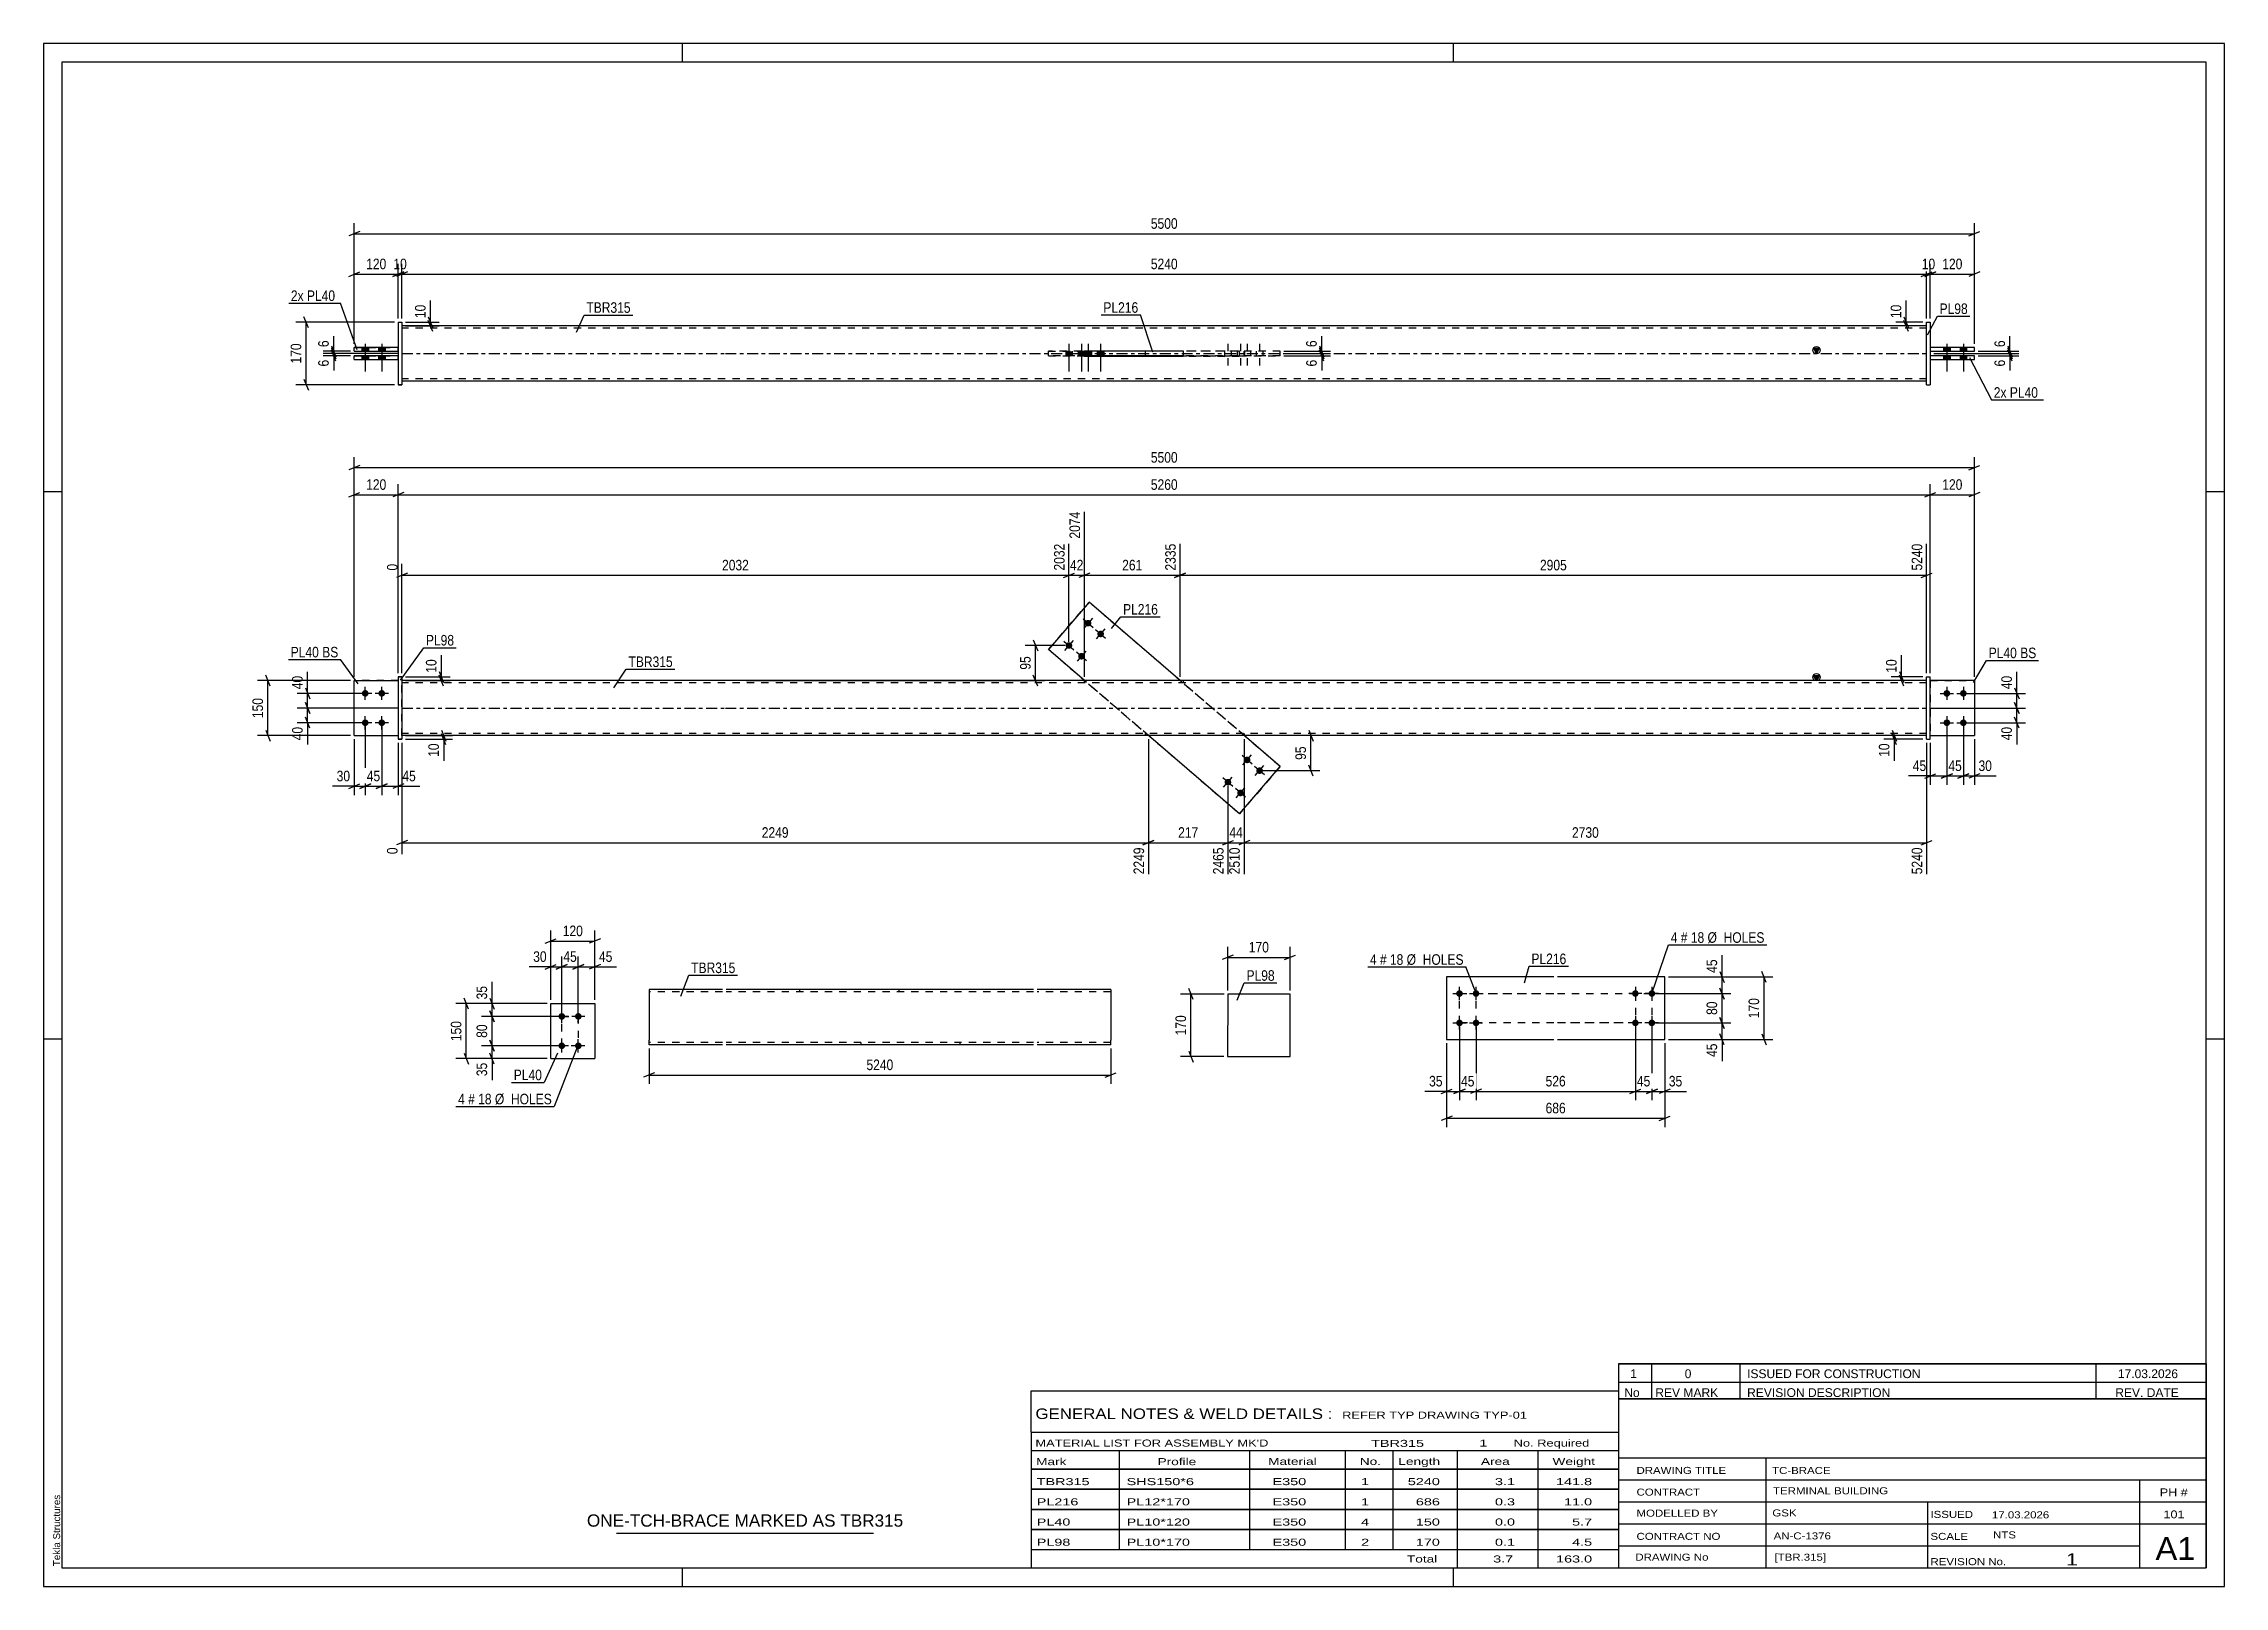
# Model space of a CAD drawing. Header units: millimetres. Extents: x 0 to 594, y 0 to 420.
import ezdxf

# ---------------------------------------------------------------- set-up
doc = ezdxf.new("R2010")
doc.units = ezdxf.units.MM
doc.linetypes.add('DXK_LINE_DOT2', pattern=[3.9198, 1.9599, -1.9599])
doc.linetypes.add('DXK_LINE_DOT3', pattern=[5.9187, 2.979, -0.9799, 0.9799, -0.9799])
doc.styles.add('Arial', font='ARIAL.TTF', dxfattribs={"height": 0.2})
doc.styles.add('Arial Narrow', font='ARIALN.TTF', dxfattribs={"height": 0.2})

# ---------------------------------------------------------------- blocks, each defined once
blk = doc.blocks.new('Unknown-580610116-1130')
at = {"color": 5, "linetype": 'Continuous'}
for p, q in [((594, 420), (0, 420)), ((0, 420), (0, 0)), ((174, 415), (174, 420)), ((384, 415), (384, 420)), ((594, 0), (594, 420)), ((589, 415), (5, 415)), ((5, 415), (5, 5)), ((589, 5), (589, 415)), ((5, 298), (0, 298)), ((594, 298), (589, 298)), ((5, 149), (0, 149)), ((594, 149), (589, 149)), ((0, 0), (594, 0)), ((5, 5), (589, 5)), ((174, 0), (174, 5)), ((384, 0), (384, 5))]:
    blk.add_line(p, q, dxfattribs=at)
at = {"color": 174, "linetype": 'Continuous', "style": 'Arial'}
blk.add_text('Tekla Structures', height=1.9102, rotation=90, dxfattribs=at).set_placement((4.5, 5.5))
blk = doc.blocks.new('Part-580610116-3562 - 3561')
at = {"color": 2, "linetype": 'Continuous'}
for p, q in [((411.36, 165.9), (382.16, 165.9)), ((382.16, 165.9), (382.16, 148.9)), ((441.56, 165.9), (412.36, 165.9)), ((441.56, 148.9), (441.56, 165.9)), ((382.16, 148.9), (411.36, 148.9)), ((412.36, 148.9), (441.56, 148.9))]:
    blk.add_line(p, q, dxfattribs=at)
blk = doc.blocks.new('Bolt-580610116-3563 - 3561')
at = {"linetype": 'Continuous'}
for points in [[(433.56, 160.5, -1), (433.56, 162.3, -1)], [(438.06, 160.5, -1), (438.06, 162.3, -1)], [(433.56, 152.5, -1), (433.56, 154.3, -1)], [(438.06, 152.5, -1), (438.06, 154.3, -1)]]:
    blk.add_hatch(color=1, dxfattribs=at).paths.add_polyline_path(points)
at = {"color": 1, "linetype": 'Continuous'}
for p, q in [((435.36, 161.4), (431.76, 161.4)), ((433.56, 163.2), (433.56, 159.6)), ((439.86, 161.4), (436.26, 161.4)), ((438.06, 163.2), (438.06, 159.6)), ((433.56, 155.2), (433.56, 151.6)), ((438.06, 155.2), (438.06, 151.6)), ((435.36, 153.4), (431.76, 153.4)), ((439.86, 153.4), (436.26, 153.4))]:
    blk.add_line(p, q, dxfattribs=at)
blk = doc.blocks.new('Bolt-580610116-3564 - 3561')
at = {"linetype": 'Continuous'}
for points in [[(385.66, 162.3, -1), (385.66, 160.5, -1)], [(390.16, 162.3, -1), (390.16, 160.5, -1)], [(385.66, 154.3, -1), (385.66, 152.5, -1)], [(390.16, 154.3, -1), (390.16, 152.5, -1)]]:
    blk.add_hatch(color=1, dxfattribs=at).paths.add_polyline_path(points)
at = {"color": 1, "linetype": 'Continuous'}
for p, q in [((383.86, 161.4), (387.46, 161.4)), ((385.66, 159.6), (385.66, 163.2)), ((388.36, 161.4), (391.96, 161.4)), ((390.16, 159.6), (390.16, 163.2)), ((385.66, 151.6), (385.66, 155.2)), ((390.16, 151.6), (390.16, 155.2)), ((383.86, 153.4), (387.46, 153.4)), ((388.36, 153.4), (391.96, 153.4))]:
    blk.add_line(p, q, dxfattribs=at)
blk = doc.blocks.new('Part-580610116-2167 - 2161')
at = {"color": 2, "linetype": 'Continuous'}
for p, q in [((138.14, 143.67), (138.14, 158.67)), ((138.14, 158.67), (150.14, 158.67)), ((150.14, 158.67), (150.14, 143.67)), ((138.14, 143.67), (138.14, 143.67)), ((138.14, 143.67), (150.14, 143.67)), ((150.14, 143.67), (150.14, 143.67))]:
    blk.add_line(p, q, dxfattribs=at)
at = {"color": 7, "linetype": 'DXK_LINE_DOT2'}
for p, q in [((138.14, 158.67), (150.14, 158.67)), ((138.14, 143.67), (150.14, 143.67))]:
    blk.add_line(p, q, dxfattribs=at)
blk = doc.blocks.new('Bolt-580610116-2200 - 2161')
at = {"linetype": 'Continuous'}
for points in [[(141.14, 156.07), (141.33, 156.05), (141.51, 155.99), (141.67, 155.9), (141.81, 155.77), (141.92, 155.62), (142, 155.45), (142.04, 155.27), (142.04, 155.08), (142, 154.89), (141.92, 154.72), (141.81, 154.57), (141.67, 154.44), (141.51, 154.35), (141.33, 154.29), (141.14, 154.27), (140.96, 154.29), (140.78, 154.35), (140.62, 154.44), (140.48, 154.57), (140.37, 154.72), (140.29, 154.89), (140.25, 155.08), (140.25, 155.27), (140.29, 155.45), (140.37, 155.62), (140.48, 155.77), (140.62, 155.9), (140.78, 155.99), (140.96, 156.05)], [(145.64, 156.07), (145.83, 156.05), (146.01, 155.99), (146.17, 155.9), (146.31, 155.77), (146.42, 155.62), (146.5, 155.45), (146.54, 155.27), (146.54, 155.08), (146.5, 154.89), (146.42, 154.72), (146.31, 154.57), (146.17, 154.44), (146.01, 154.35), (145.83, 154.29), (145.64, 154.27), (145.46, 154.29), (145.28, 154.35), (145.12, 154.44), (144.98, 154.57), (144.87, 154.72), (144.79, 154.89), (144.75, 155.08), (144.75, 155.27), (144.79, 155.45), (144.87, 155.62), (144.98, 155.77), (145.12, 155.9), (145.28, 155.99), (145.46, 156.05)], [(141.14, 148.07), (141.33, 148.05), (141.51, 147.99), (141.67, 147.9), (141.81, 147.77), (141.92, 147.62), (142, 147.45), (142.04, 147.27), (142.04, 147.08), (142, 146.89), (141.92, 146.72), (141.81, 146.57), (141.67, 146.44), (141.51, 146.35), (141.33, 146.29), (141.14, 146.27), (140.96, 146.29), (140.78, 146.35), (140.62, 146.44), (140.48, 146.57), (140.37, 146.72), (140.29, 146.89), (140.25, 147.08), (140.25, 147.27), (140.29, 147.45), (140.37, 147.62), (140.48, 147.77), (140.62, 147.9), (140.78, 147.99), (140.96, 148.05)], [(145.64, 148.07), (145.83, 148.05), (146.01, 147.99), (146.17, 147.9), (146.31, 147.77), (146.42, 147.62), (146.5, 147.45), (146.54, 147.27), (146.54, 147.08), (146.5, 146.89), (146.42, 146.72), (146.31, 146.57), (146.17, 146.44), (146.01, 146.35), (145.83, 146.29), (145.64, 146.27), (145.46, 146.29), (145.28, 146.35), (145.12, 146.44), (144.98, 146.57), (144.87, 146.72), (144.79, 146.89), (144.75, 147.08), (144.75, 147.27), (144.79, 147.45), (144.87, 147.62), (144.98, 147.77), (145.12, 147.9), (145.28, 147.99), (145.46, 148.05)]]:
    blk.add_hatch(color=1, dxfattribs=at).paths.add_polyline_path(points)
at = {"color": 1, "linetype": 'Continuous'}
for p, q in [((142.94, 155.17), (139.34, 155.17)), ((141.14, 153.37), (141.14, 156.97)), ((147.44, 155.17), (143.84, 155.17)), ((145.64, 153.37), (145.64, 156.97)), ((141.14, 145.37), (141.14, 148.97)), ((145.64, 145.37), (145.64, 148.97)), ((142.94, 147.17), (139.34, 147.17)), ((147.44, 147.17), (143.84, 147.17))]:
    blk.add_line(p, q, dxfattribs=at)
blk = doc.blocks.new('Part-580610116-1695 - 1673')
at = {"color": 2, "linetype": 'Continuous'}
for p, q in [((525.9, 246.61), (513.9, 246.61)), ((525.9, 246.61), (525.9, 246.61)), ((525.9, 246.61), (525.9, 231.61)), ((513.9, 231.61), (525.9, 231.61))]:
    blk.add_line(p, q, dxfattribs=at)
at = {"color": 7, "linetype": 'DXK_LINE_DOT2'}
for p, q in [((513.9, 246.61), (525.9, 246.61)), ((513.9, 246.61), (513.9, 246.61)), ((513.9, 246.61), (513.9, 231.61)), ((513.9, 231.61), (525.9, 231.61))]:
    blk.add_line(p, q, dxfattribs=at)
blk = doc.blocks.new('Part-580610116-1679 - 1673')
at = {"color": 7, "linetype": 'DXK_LINE_DOT2'}
for p, q in [((84.6, 231.61), (84.6, 246.61)), ((84.6, 246.61), (96.6, 246.61)), ((96.6, 246.61), (84.6, 246.61)), ((96.6, 246.61), (96.6, 231.61)), ((84.6, 231.61), (84.6, 231.61)), ((84.6, 231.61), (96.6, 231.61)), ((84.6, 231.61), (96.6, 231.61)), ((96.6, 231.61), (96.6, 231.61))]:
    blk.add_line(p, q, dxfattribs=at)
blk = doc.blocks.new('Part-580610116-1700 - 1673')
at = {"linetype": 'Continuous'}
blk.add_hatch(color=2, dxfattribs=at).paths.add_polyline_path([(482.9, 246.61), (482.1, 248.01), (483.7, 248.01)])
at = {"color": 2, "linetype": 'Continuous'}
for p, q in [((185.6, 246.61), (97.6, 246.61)), ((424.8, 246.61), (185.7, 246.61)), ((512.9, 246.61), (424.9, 246.61)), ((482.9, 246.61), (482.1, 248.01)), ((482.1, 248.01), (483.7, 248.01)), ((483.7, 248.01), (482.9, 246.61)), ((185.6, 231.61), (97.6, 231.61)), ((424.8, 231.61), (185.7, 231.61)), ((512.9, 231.61), (424.9, 231.61))]:
    blk.add_line(p, q, dxfattribs=at)
at = {"color": 7, "linetype": 'DXK_LINE_DOT2'}
for p, q in [((97.6, 231.61), (97.6, 246.61)), ((185.6, 246.01), (97.6, 246.01)), ((424.8, 246.01), (185.7, 246.01)), ((283.39, 246.61), (283.39, 246.01)), ((310.36, 246.61), (310.36, 246.01)), ((512.9, 246.01), (424.9, 246.01)), ((512.9, 231.61), (512.9, 246.61)), ((185.6, 232.21), (97.6, 232.21)), ((424.8, 232.21), (185.7, 232.21)), ((300.14, 231.61), (300.14, 232.21)), ((327.11, 231.61), (327.11, 232.21)), ((512.9, 232.21), (424.9, 232.21))]:
    blk.add_line(p, q, dxfattribs=at)
at = {"color": 7, "linetype": 'DXK_LINE_DOT3'}
for p, q in [((97.6, 239.11), (185.6, 239.11)), ((185.7, 239.11), (424.8, 239.11)), ((424.9, 239.11), (512.9, 239.11))]:
    blk.add_line(p, q, dxfattribs=at)
at = {"color": 2, "linetype": 'Continuous'}
blk.add_circle((482.9, 247.51), 1, dxfattribs=at)
blk = doc.blocks.new('Part-580610116-1684 - 1673')
at = {"color": 2, "linetype": 'Continuous'}
for p, q in [((84.6, 231.61), (84.6, 246.61)), ((84.6, 246.61), (96.6, 246.61)), ((84.6, 231.61), (84.6, 231.61)), ((84.6, 231.61), (96.6, 231.61))]:
    blk.add_line(p, q, dxfattribs=at)
at = {"color": 7, "linetype": 'DXK_LINE_DOT2'}
for p, q in [((96.6, 246.61), (84.6, 246.61)), ((96.6, 246.61), (96.6, 231.61)), ((84.6, 231.61), (84.6, 231.61)), ((84.6, 231.61), (96.6, 231.61)), ((96.6, 231.61), (96.6, 231.61))]:
    blk.add_line(p, q, dxfattribs=at)
blk = doc.blocks.new('Part-580610116-1685 - 1673')
at = {"color": 2, "linetype": 'Continuous'}
for p, q in [((512.9, 247.61), (513.9, 247.61)), ((512.9, 230.61), (512.9, 247.61)), ((513.9, 230.61), (513.9, 247.61)), ((512.9, 230.61), (512.9, 230.61)), ((512.9, 230.61), (513.9, 230.61))]:
    blk.add_line(p, q, dxfattribs=at)
at = {"color": 7, "linetype": 'DXK_LINE_DOT2'}
for p, q in [((512.9, 247.61), (513.9, 247.61)), ((512.9, 230.61), (513.9, 230.61))]:
    blk.add_line(p, q, dxfattribs=at)
blk = doc.blocks.new('Part-580610116-1690 - 1673')
at = {"color": 7, "linetype": 'DXK_LINE_DOT2'}
for p, q in [((513.9, 246.61), (525.9, 246.61)), ((525.9, 246.61), (513.9, 246.61)), ((513.9, 246.61), (513.9, 246.61)), ((513.9, 246.61), (513.9, 231.61)), ((525.9, 246.61), (525.9, 246.61)), ((525.9, 246.61), (525.9, 231.61)), ((513.9, 231.61), (525.9, 231.61)), ((513.9, 231.61), (525.9, 231.61))]:
    blk.add_line(p, q, dxfattribs=at)
blk = doc.blocks.new('Bolt-580610116-1706 - 1673')
at = {"linetype": 'Continuous'}
for points in [[(285.09, 262.91), (285.22, 262.77), (285.32, 262.61), (285.38, 262.43), (285.4, 262.24), (285.39, 262.06), (285.33, 261.88), (285.24, 261.71), (285.12, 261.57), (284.97, 261.46), (284.8, 261.37), (284.62, 261.33), (284.43, 261.33), (284.24, 261.36), (284.07, 261.43), (283.92, 261.54), (283.79, 261.68), (283.69, 261.84), (283.63, 262.02), (283.6, 262.2), (283.62, 262.39), (283.67, 262.57), (283.76, 262.74), (283.88, 262.88), (284.03, 262.99), (284.2, 263.07), (284.39, 263.12), (284.58, 263.12), (284.76, 263.09), (284.93, 263.01)], [(279.87, 256.84), (280, 256.7), (280.1, 256.54), (280.16, 256.36), (280.19, 256.18), (280.17, 255.99), (280.12, 255.81), (280.03, 255.65), (279.9, 255.5), (279.76, 255.39), (279.59, 255.31), (279.4, 255.26), (279.21, 255.26), (279.03, 255.3), (278.86, 255.37), (278.7, 255.47), (278.57, 255.61), (278.47, 255.77), (278.41, 255.95), (278.39, 256.14), (278.4, 256.32), (278.46, 256.5), (278.55, 256.67), (278.67, 256.81), (278.82, 256.93), (278.99, 257.01), (279.17, 257.05), (279.36, 257.05), (279.55, 257.02), (279.72, 256.95)], [(288.5, 259.97), (288.63, 259.84), (288.73, 259.68), (288.79, 259.5), (288.81, 259.31), (288.8, 259.12), (288.75, 258.94), (288.65, 258.78), (288.53, 258.64), (288.38, 258.52), (288.21, 258.44), (288.03, 258.4), (287.84, 258.39), (287.66, 258.43), (287.48, 258.5), (287.33, 258.61), (287.2, 258.75), (287.1, 258.91), (287.04, 259.08), (287.02, 259.27), (287.03, 259.46), (287.08, 259.64), (287.17, 259.8), (287.3, 259.95), (287.45, 260.06), (287.62, 260.14), (287.8, 260.18), (287.99, 260.19), (288.17, 260.15), (288.35, 260.08)], [(283.29, 253.91), (283.42, 253.77), (283.51, 253.61), (283.58, 253.43), (283.6, 253.24), (283.58, 253.06), (283.53, 252.88), (283.44, 252.71), (283.32, 252.57), (283.17, 252.46), (283, 252.37), (282.81, 252.33), (282.63, 252.33), (282.44, 252.36), (282.27, 252.43), (282.11, 252.54), (281.98, 252.68), (281.89, 252.84), (281.82, 253.02), (281.8, 253.2), (281.82, 253.39), (281.87, 253.57), (281.96, 253.74), (282.08, 253.88), (282.23, 253.99), (282.4, 254.07), (282.59, 254.12), (282.77, 254.12), (282.96, 254.09), (283.13, 254.01)]]:
    blk.add_hatch(color=1, dxfattribs=at).paths.add_polyline_path(points)
at = {"color": 1, "linetype": 'Continuous'}
for p, q in [((283.14, 263.4), (285.87, 261.05)), ((285.68, 263.59), (283.33, 260.86)), ((277.92, 257.33), (280.65, 254.98)), ((280.46, 257.52), (278.11, 254.79)), ((286.55, 260.46), (289.28, 258.12)), ((289.09, 260.66), (286.74, 257.93)), ((281.33, 254.4), (284.06, 252.05)), ((283.87, 254.59), (281.53, 251.86))]:
    blk.add_line(p, q, dxfattribs=at)
blk = doc.blocks.new('Bolt-580610116-1707 - 1673')
at = {"linetype": 'Continuous'}
for points in [[(327.21, 224.32), (327.09, 224.46), (326.99, 224.62), (326.93, 224.8), (326.9, 224.98), (326.92, 225.17), (326.97, 225.35), (327.06, 225.52), (327.18, 225.66), (327.33, 225.77), (327.5, 225.85), (327.69, 225.9), (327.87, 225.9), (328.06, 225.87), (328.23, 225.79), (328.39, 225.69), (328.52, 225.55), (328.61, 225.39), (328.68, 225.21), (328.7, 225.02), (328.69, 224.84), (328.63, 224.66), (328.54, 224.49), (328.42, 224.35), (328.27, 224.24), (328.1, 224.15), (327.92, 224.11), (327.73, 224.11), (327.54, 224.14), (327.37, 224.21)], [(322, 218.25), (321.87, 218.39), (321.77, 218.55), (321.71, 218.73), (321.69, 218.92), (321.7, 219.1), (321.76, 219.28), (321.85, 219.45), (321.97, 219.59), (322.12, 219.71), (322.29, 219.79), (322.47, 219.83), (322.66, 219.83), (322.84, 219.8), (323.02, 219.73), (323.17, 219.62), (323.3, 219.48), (323.4, 219.32), (323.46, 219.14), (323.49, 218.96), (323.47, 218.77), (323.42, 218.59), (323.33, 218.43), (323.2, 218.28), (323.05, 218.17), (322.88, 218.09), (322.7, 218.04), (322.51, 218.04), (322.33, 218.08), (322.15, 218.15)], [(330.63, 221.39), (330.5, 221.52), (330.4, 221.69), (330.34, 221.86), (330.31, 222.05), (330.33, 222.24), (330.38, 222.42), (330.47, 222.58), (330.6, 222.73), (330.75, 222.84), (330.92, 222.92), (331.1, 222.96), (331.29, 222.97), (331.47, 222.93), (331.65, 222.86), (331.8, 222.75), (331.93, 222.62), (332.03, 222.46), (332.09, 222.28), (332.11, 222.09), (332.1, 221.9), (332.04, 221.72), (331.95, 221.56), (331.83, 221.42), (331.68, 221.3), (331.51, 221.22), (331.33, 221.18), (331.14, 221.17), (330.96, 221.21), (330.78, 221.28)], [(325.41, 215.32), (325.28, 215.46), (325.19, 215.62), (325.12, 215.8), (325.1, 215.98), (325.11, 216.17), (325.17, 216.35), (325.26, 216.52), (325.38, 216.66), (325.53, 216.77), (325.7, 216.85), (325.88, 216.9), (326.07, 216.9), (326.26, 216.87), (326.43, 216.79), (326.59, 216.69), (326.71, 216.55), (326.81, 216.39), (326.87, 216.21), (326.9, 216.02), (326.88, 215.84), (326.83, 215.66), (326.74, 215.49), (326.62, 215.35), (326.47, 215.24), (326.3, 215.15), (326.11, 215.11), (325.93, 215.11), (325.74, 215.14), (325.57, 215.21)]]:
    blk.add_hatch(color=1, dxfattribs=at).paths.add_polyline_path(points)
at = {"color": 1, "linetype": 'Continuous'}
for p, q in [((329.17, 223.83), (326.44, 226.18)), ((326.63, 223.64), (328.97, 226.37)), ((323.95, 217.76), (321.22, 220.11)), ((321.41, 217.57), (323.76, 220.3)), ((332.58, 220.9), (329.85, 223.24)), ((330.04, 220.71), (332.39, 223.44)), ((327.36, 214.83), (324.63, 217.18)), ((324.83, 214.64), (327.17, 217.37))]:
    blk.add_line(p, q, dxfattribs=at)
blk = doc.blocks.new('Bolt-580610116-1709 - 1673')
at = {"linetype": 'Continuous'}
for points in [[(87.6, 242.21), (87.41, 242.23), (87.23, 242.29), (87.07, 242.39), (86.93, 242.51), (86.82, 242.66), (86.74, 242.84), (86.7, 243.02), (86.7, 243.21), (86.74, 243.39), (86.82, 243.56), (86.93, 243.72), (87.07, 243.84), (87.23, 243.94), (87.41, 243.99), (87.6, 244.01), (87.79, 243.99), (87.97, 243.94), (88.13, 243.84), (88.27, 243.72), (88.38, 243.56), (88.46, 243.39), (88.49, 243.21), (88.49, 243.02), (88.46, 242.84), (88.38, 242.66), (88.27, 242.51), (88.13, 242.39), (87.97, 242.29), (87.79, 242.23)], [(92.1, 242.21), (91.91, 242.23), (91.73, 242.29), (91.57, 242.39), (91.43, 242.51), (91.32, 242.66), (91.24, 242.84), (91.2, 243.02), (91.2, 243.21), (91.24, 243.39), (91.32, 243.56), (91.43, 243.72), (91.57, 243.84), (91.73, 243.94), (91.91, 243.99), (92.1, 244.01), (92.29, 243.99), (92.47, 243.94), (92.63, 243.84), (92.77, 243.72), (92.88, 243.56), (92.96, 243.39), (92.99, 243.21), (92.99, 243.02), (92.96, 242.84), (92.88, 242.66), (92.77, 242.51), (92.63, 242.39), (92.47, 242.29), (92.29, 242.23)], [(87.6, 234.21), (87.41, 234.23), (87.23, 234.29), (87.07, 234.39), (86.93, 234.51), (86.82, 234.66), (86.74, 234.84), (86.7, 235.02), (86.7, 235.21), (86.74, 235.39), (86.82, 235.56), (86.93, 235.72), (87.07, 235.84), (87.23, 235.94), (87.41, 235.99), (87.6, 236.01), (87.79, 235.99), (87.97, 235.94), (88.13, 235.84), (88.27, 235.72), (88.38, 235.56), (88.46, 235.39), (88.49, 235.21), (88.49, 235.02), (88.46, 234.84), (88.38, 234.66), (88.27, 234.51), (88.13, 234.39), (87.97, 234.29), (87.79, 234.23)], [(92.1, 234.21), (91.91, 234.23), (91.73, 234.29), (91.57, 234.39), (91.43, 234.51), (91.32, 234.66), (91.24, 234.84), (91.2, 235.02), (91.2, 235.21), (91.24, 235.39), (91.32, 235.56), (91.43, 235.72), (91.57, 235.84), (91.73, 235.94), (91.91, 235.99), (92.1, 236.01), (92.29, 235.99), (92.47, 235.94), (92.63, 235.84), (92.77, 235.72), (92.88, 235.56), (92.96, 235.39), (92.99, 235.21), (92.99, 235.02), (92.96, 234.84), (92.88, 234.66), (92.77, 234.51), (92.63, 234.39), (92.47, 234.29), (92.29, 234.23)]]:
    blk.add_hatch(color=1, dxfattribs=at).paths.add_polyline_path(points)
at = {"color": 1, "linetype": 'Continuous'}
for p, q in [((87.6, 241.31), (87.6, 244.91)), ((92.1, 241.31), (92.1, 244.91)), ((89.4, 243.11), (85.8, 243.11)), ((93.9, 243.11), (90.3, 243.11)), ((89.4, 235.11), (85.8, 235.11)), ((87.6, 233.31), (87.6, 236.91)), ((93.9, 235.11), (90.3, 235.11)), ((92.1, 233.31), (92.1, 236.91))]:
    blk.add_line(p, q, dxfattribs=at)
blk = doc.blocks.new('Bolt-580610116-1710 - 1673')
at = {"linetype": 'Continuous'}
for points in [[(518.4, 244.01), (518.59, 243.99), (518.77, 243.94), (518.93, 243.84), (519.07, 243.72), (519.18, 243.56), (519.26, 243.39), (519.3, 243.21), (519.3, 243.02), (519.26, 242.84), (519.18, 242.66), (519.07, 242.51), (518.93, 242.39), (518.77, 242.29), (518.59, 242.23), (518.4, 242.21), (518.21, 242.23), (518.04, 242.29), (517.87, 242.39), (517.73, 242.51), (517.62, 242.66), (517.55, 242.84), (517.51, 243.02), (517.51, 243.21), (517.55, 243.39), (517.62, 243.56), (517.73, 243.72), (517.87, 243.84), (518.04, 243.94), (518.21, 243.99)], [(522.9, 244.01), (523.09, 243.99), (523.27, 243.94), (523.43, 243.84), (523.57, 243.72), (523.68, 243.56), (523.76, 243.39), (523.8, 243.21), (523.8, 243.02), (523.76, 242.84), (523.68, 242.66), (523.57, 242.51), (523.43, 242.39), (523.27, 242.29), (523.09, 242.23), (522.9, 242.21), (522.71, 242.23), (522.54, 242.29), (522.37, 242.39), (522.23, 242.51), (522.12, 242.66), (522.05, 242.84), (522.01, 243.02), (522.01, 243.21), (522.05, 243.39), (522.12, 243.56), (522.23, 243.72), (522.37, 243.84), (522.54, 243.94), (522.71, 243.99)], [(518.4, 236.01), (518.59, 235.99), (518.77, 235.94), (518.93, 235.84), (519.07, 235.72), (519.18, 235.56), (519.26, 235.39), (519.3, 235.21), (519.3, 235.02), (519.26, 234.84), (519.18, 234.66), (519.07, 234.51), (518.93, 234.39), (518.77, 234.29), (518.59, 234.23), (518.4, 234.21), (518.21, 234.23), (518.04, 234.29), (517.87, 234.39), (517.73, 234.51), (517.62, 234.66), (517.55, 234.84), (517.51, 235.02), (517.51, 235.21), (517.55, 235.39), (517.62, 235.56), (517.73, 235.72), (517.87, 235.84), (518.04, 235.94), (518.21, 235.99)], [(522.9, 236.01), (523.09, 235.99), (523.27, 235.94), (523.43, 235.84), (523.57, 235.72), (523.68, 235.56), (523.76, 235.39), (523.8, 235.21), (523.8, 235.02), (523.76, 234.84), (523.68, 234.66), (523.57, 234.51), (523.43, 234.39), (523.27, 234.29), (523.09, 234.23), (522.9, 234.21), (522.71, 234.23), (522.54, 234.29), (522.37, 234.39), (522.23, 234.51), (522.12, 234.66), (522.05, 234.84), (522.01, 235.02), (522.01, 235.21), (522.05, 235.39), (522.12, 235.56), (522.23, 235.72), (522.37, 235.84), (522.54, 235.94), (522.71, 235.99)]]:
    blk.add_hatch(color=1, dxfattribs=at).paths.add_polyline_path(points)
at = {"color": 1, "linetype": 'Continuous'}
for p, q in [((518.4, 244.91), (518.4, 241.31)), ((522.9, 244.91), (522.9, 241.31)), ((516.6, 243.11), (520.2, 243.11)), ((521.1, 243.11), (524.7, 243.11)), ((516.6, 235.11), (520.2, 235.11)), ((518.4, 236.91), (518.4, 233.31)), ((521.1, 235.11), (524.7, 235.11)), ((522.9, 236.91), (522.9, 233.31))]:
    blk.add_line(p, q, dxfattribs=at)
blk = doc.blocks.new('Part-580610116-1715 - 1673')
at = {"color": 2, "linetype": 'Continuous'}
for p, q in [((284.78, 267.92), (273.7, 255.03)), ((284.78, 267.92), (284.78, 267.92)), ((309.56, 246.61), (284.78, 267.92)), ((283.49, 246.61), (273.7, 255.03)), ((273.7, 255.03), (273.7, 255.03)), ((325.72, 210.31), (300.94, 231.61)), ((336.8, 223.2), (327.01, 231.61)), ((325.72, 210.31), (336.8, 223.2)), ((336.8, 223.2), (336.8, 223.2)), ((325.72, 210.31), (325.72, 210.31))]:
    blk.add_line(p, q, dxfattribs=at)
at = {"color": 7, "linetype": 'DXK_LINE_DOT2'}
for p, q in [((273.7, 255.03), (284.78, 267.92)), ((336.8, 223.2), (284.78, 267.92)), ((325.72, 210.31), (273.7, 255.03)), ((300.94, 231.61), (283.49, 246.61)), ((327.01, 231.61), (309.56, 246.61)), ((336.8, 223.2), (325.72, 210.31))]:
    blk.add_line(p, q, dxfattribs=at)
blk = doc.blocks.new('Part-580610116-1720 - 1673')
at = {"color": 2, "linetype": 'Continuous'}
for p, q in [((97.6, 247.61), (96.6, 247.61)), ((96.6, 247.61), (96.6, 230.61)), ((97.6, 247.61), (97.6, 247.61)), ((97.6, 247.61), (97.6, 230.61)), ((96.6, 230.61), (97.6, 230.61))]:
    blk.add_line(p, q, dxfattribs=at)
at = {"color": 7, "linetype": 'DXK_LINE_DOT2'}
for p, q in [((96.6, 247.61), (97.6, 247.61)), ((97.6, 230.61), (96.6, 230.61))]:
    blk.add_line(p, q, dxfattribs=at)
blk = doc.blocks.new('Part-580610116-1418 - 1367')
at = {"color": 2, "linetype": 'Continuous'}
for p, q in [((84.6, 334.05), (84.6, 335.05)), ((96.6, 335.05), (84.6, 335.05)), ((84.6, 334.05), (84.6, 334.05)), ((84.6, 334.05), (96.6, 334.05))]:
    blk.add_line(p, q, dxfattribs=at)
at = {"color": 7, "linetype": 'DXK_LINE_DOT2'}
for p, q in [((84.6, 335.05), (96.6, 335.05)), ((84.6, 334.05), (96.6, 334.05)), ((96.6, 334.05), (96.6, 335.05))]:
    blk.add_line(p, q, dxfattribs=at)
blk = doc.blocks.new('Bolt-580610116-1370 - 1367')
at = {"linetype": 'Continuous'}
for points in [[(86.7, 336.25), (88.5, 336.25), (88.5, 337.25), (86.7, 337.25)], [(86.7, 336.25), (88.5, 336.25), (88.5, 337.25), (86.7, 337.25)], [(86.7, 334.05), (88.5, 334.05), (88.5, 335.05), (86.7, 335.05)], [(86.7, 334.05), (88.5, 334.05), (88.5, 335.05), (86.7, 335.05)], [(91.2, 336.25), (93, 336.25), (93, 337.25), (91.2, 337.25)], [(91.2, 336.25), (93, 336.25), (93, 337.25), (91.2, 337.25)], [(91.2, 334.05), (93, 334.05), (93, 335.05), (91.2, 335.05)], [(91.2, 334.05), (93, 334.05), (93, 335.05), (91.2, 335.05)]]:
    blk.add_hatch(color=1, dxfattribs=at).paths.add_polyline_path(points)
at = {"color": 1, "linetype": 'Continuous'}
for p, q in [((86.7, 337.25), (86.7, 336.25)), ((86.7, 337.25), (86.7, 336.25)), ((86.7, 335.05), (86.7, 334.05)), ((86.7, 335.05), (86.7, 334.05)), ((87.6, 338.25), (87.6, 330.75)), ((87.6, 338.25), (87.6, 330.75)), ((88.5, 337.25), (88.5, 336.25)), ((88.5, 337.25), (88.5, 336.25)), ((88.5, 335.05), (88.5, 334.05)), ((88.5, 335.05), (88.5, 334.05)), ((91.2, 337.25), (91.2, 336.25)), ((91.2, 337.25), (91.2, 336.25)), ((91.2, 335.05), (91.2, 334.05)), ((91.2, 335.05), (91.2, 334.05)), ((92.1, 338.25), (92.1, 330.75)), ((92.1, 338.25), (92.1, 330.75)), ((93, 337.25), (93, 336.25)), ((93, 337.25), (93, 336.25)), ((93, 335.05), (93, 334.05)), ((93, 335.05), (93, 334.05))]:
    blk.add_line(p, q, dxfattribs=at)
blk = doc.blocks.new('Bolt-580610116-1435 - 1367')
at = {"color": 1, "linetype": 'DXK_LINE_DOT2'}
for p, q in [((321.69, 336.25), (321.69, 335.05)), ((322.59, 338.25), (322.59, 330.75)), ((323.49, 336.25), (323.49, 335.05)), ((325.1, 336.25), (325.1, 335.05)), ((326, 338.25), (326, 330.75)), ((326.9, 336.25), (326.9, 335.05)), ((326.9, 336.25), (326.9, 335.05)), ((327.8, 338.25), (327.8, 330.75)), ((328.7, 336.25), (328.7, 335.05)), ((330.31, 336.25), (330.31, 335.05)), ((331.21, 338.25), (331.21, 330.75)), ((332.11, 336.25), (332.11, 335.05))]:
    blk.add_line(p, q, dxfattribs=at)
blk = doc.blocks.new('Bolt-580610116-1371 - 1367')
at = {"linetype": 'Continuous'}
for points in [[(519.3, 337.25), (517.5, 337.25), (517.5, 336.25), (519.3, 336.25)], [(519.3, 337.25), (517.5, 337.25), (517.5, 336.25), (519.3, 336.25)], [(519.3, 335.05), (517.5, 335.05), (517.5, 334.05), (519.3, 334.05)], [(519.3, 335.05), (517.5, 335.05), (517.5, 334.05), (519.3, 334.05)], [(523.8, 337.25), (522, 337.25), (522, 336.25), (523.8, 336.25)], [(523.8, 337.25), (522, 337.25), (522, 336.25), (523.8, 336.25)], [(523.8, 335.05), (522, 335.05), (522, 334.05), (523.8, 334.05)], [(523.8, 335.05), (522, 335.05), (522, 334.05), (523.8, 334.05)]]:
    blk.add_hatch(color=1, dxfattribs=at).paths.add_polyline_path(points)
at = {"color": 1, "linetype": 'Continuous'}
for p, q in [((517.5, 337.25), (517.5, 336.25)), ((517.5, 337.25), (517.5, 336.25)), ((517.5, 335.05), (517.5, 334.05)), ((517.5, 335.05), (517.5, 334.05)), ((518.4, 338.25), (518.4, 330.75)), ((518.4, 338.25), (518.4, 330.75)), ((519.3, 337.25), (519.3, 336.25)), ((519.3, 337.25), (519.3, 336.25)), ((519.3, 335.05), (519.3, 334.05)), ((519.3, 335.05), (519.3, 334.05)), ((522, 337.25), (522, 336.25)), ((522, 337.25), (522, 336.25)), ((522, 335.05), (522, 334.05)), ((522, 335.05), (522, 334.05)), ((522.9, 338.25), (522.9, 330.75)), ((522.9, 338.25), (522.9, 330.75)), ((523.8, 337.25), (523.8, 336.25)), ((523.8, 337.25), (523.8, 336.25)), ((523.8, 335.05), (523.8, 334.05)), ((523.8, 335.05), (523.8, 334.05))]:
    blk.add_line(p, q, dxfattribs=at)
blk = doc.blocks.new('Part-580610116-1456 - 1367')
at = {"linetype": 'Continuous'}
blk.add_hatch(color=2, dxfattribs=at).paths.add_polyline_path([(482.9, 335.65), (482.1, 337.05), (483.7, 337.05)])
at = {"color": 2, "linetype": 'Continuous'}
for p, q in [((185.6, 343.15), (97.6, 343.15)), ((424.8, 343.15), (185.7, 343.15)), ((512.9, 343.15), (424.9, 343.15)), ((283.39, 336.25), (283.39, 336.35)), ((283.39, 336.35), (283.39, 336.35)), ((283.39, 336.35), (310.36, 336.35)), ((283.39, 335.05), (283.39, 334.95)), ((283.39, 334.95), (310.36, 334.95)), ((300.14, 336.35), (300.14, 336.25)), ((300.14, 334.95), (300.14, 335.05)), ((310.36, 336.35), (310.36, 334.95)), ((482.9, 335.65), (482.1, 337.05)), ((482.1, 337.05), (483.7, 337.05)), ((483.7, 337.05), (482.9, 335.65)), ((185.6, 328.15), (97.6, 328.15)), ((424.8, 328.15), (185.7, 328.15)), ((512.9, 328.15), (424.9, 328.15))]:
    blk.add_line(p, q, dxfattribs=at)
at = {"color": 7, "linetype": 'DXK_LINE_DOT2'}
for p, q in [((97.6, 343.15), (97.6, 328.15)), ((185.6, 342.55), (97.6, 342.55)), ((424.8, 342.55), (185.7, 342.55)), ((512.9, 342.55), (424.9, 342.55)), ((512.9, 328.15), (512.9, 343.15)), ((283.39, 335.05), (283.39, 336.35)), ((283.39, 336.35), (310.36, 336.35)), ((283.39, 334.95), (310.36, 334.95)), ((300.14, 336.35), (327.11, 336.35)), ((300.14, 336.35), (300.14, 336.35)), ((300.14, 336.35), (327.11, 336.35)), ((300.14, 336.25), (300.14, 336.35)), ((300.14, 335.05), (300.14, 336.25)), ((300.14, 334.95), (300.14, 334.95)), ((300.14, 334.95), (300.14, 334.95)), ((327.11, 334.95), (300.14, 334.95)), ((300.14, 334.95), (327.11, 334.95)), ((327.11, 336.35), (327.11, 334.95)), ((185.6, 328.75), (97.6, 328.75)), ((424.8, 328.75), (185.7, 328.75)), ((512.9, 328.75), (424.9, 328.75))]:
    blk.add_line(p, q, dxfattribs=at)
at = {"color": 7, "linetype": 'DXK_LINE_DOT3'}
for p, q in [((97.6, 335.65), (185.6, 335.65)), ((185.7, 335.65), (424.8, 335.65)), ((424.9, 335.65), (512.9, 335.65))]:
    blk.add_line(p, q, dxfattribs=at)
at = {"color": 2, "linetype": 'Continuous'}
blk.add_circle((482.9, 336.55), 1, dxfattribs=at)
blk = doc.blocks.new('Part-580610116-1413 - 1367')
at = {"color": 2, "linetype": 'Continuous'}
for p, q in [((84.6, 336.25), (84.6, 337.25)), ((96.6, 337.25), (84.6, 337.25)), ((84.6, 336.25), (84.6, 336.25)), ((84.6, 336.25), (96.6, 336.25))]:
    blk.add_line(p, q, dxfattribs=at)
at = {"color": 7, "linetype": 'DXK_LINE_DOT2'}
for p, q in [((84.6, 337.25), (96.6, 337.25)), ((84.6, 336.25), (96.6, 336.25)), ((96.6, 336.25), (96.6, 337.25))]:
    blk.add_line(p, q, dxfattribs=at)
blk = doc.blocks.new('Part-580610116-1461 - 1367')
at = {"color": 2, "linetype": 'Continuous'}
for p, q in [((525.9, 335.05), (513.9, 335.05)), ((513.9, 334.05), (525.9, 334.05)), ((525.9, 334.05), (525.9, 335.05))]:
    blk.add_line(p, q, dxfattribs=at)
at = {"color": 7, "linetype": 'DXK_LINE_DOT2'}
for p, q in [((513.9, 335.05), (513.9, 334.05)), ((525.9, 335.05), (513.9, 335.05)), ((513.9, 334.05), (525.9, 334.05))]:
    blk.add_line(p, q, dxfattribs=at)
blk = doc.blocks.new('Part-580610116-1397 - 1367')
at = {"color": 2, "linetype": 'Continuous'}
for p, q in [((273.7, 335.05), (273.7, 336.25)), ((284.78, 335.05), (284.78, 336.25)), ((310.36, 336.25), (284.78, 336.25)), ((310.36, 335.05), (284.78, 335.05))]:
    blk.add_line(p, q, dxfattribs=at)
at = {"color": 7, "linetype": 'DXK_LINE_DOT2'}
for p, q in [((325.72, 336.25), (273.7, 336.25)), ((273.7, 336.25), (284.78, 336.25)), ((273.7, 335.05), (325.72, 335.05)), ((284.78, 335.05), (273.7, 335.05)), ((336.8, 336.25), (310.36, 336.25)), ((336.8, 335.05), (310.36, 335.05)), ((325.72, 335.05), (325.72, 336.25)), ((336.8, 336.25), (325.72, 336.25)), ((325.72, 335.05), (336.8, 335.05)), ((336.8, 335.05), (336.8, 336.25))]:
    blk.add_line(p, q, dxfattribs=at)
blk = doc.blocks.new('Part-580610116-1398 - 1367')
at = {"color": 2, "linetype": 'Continuous'}
for p, q in [((96.6, 344.15), (97.6, 344.15)), ((96.6, 344.15), (96.6, 327.15)), ((97.6, 344.15), (97.6, 344.15)), ((97.6, 344.15), (97.6, 327.15)), ((97.6, 327.15), (96.6, 327.15)), ((96.6, 327.15), (96.6, 327.15))]:
    blk.add_line(p, q, dxfattribs=at)
at = {"color": 7, "linetype": 'DXK_LINE_DOT2'}
for p, q in [((96.6, 344.15), (97.6, 344.15)), ((96.6, 327.15), (97.6, 327.15)), ((96.6, 327.15), (96.6, 327.15))]:
    blk.add_line(p, q, dxfattribs=at)
blk = doc.blocks.new('Part-580610116-1433 - 1367')
at = {"color": 2, "linetype": 'Continuous'}
for p, q in [((512.9, 344.15), (512.9, 344.15)), ((512.9, 327.15), (512.9, 344.15)), ((512.9, 344.15), (513.9, 344.15)), ((513.9, 344.15), (513.9, 344.15)), ((513.9, 344.15), (513.9, 327.15)), ((512.9, 327.15), (513.9, 327.15)), ((512.9, 327.15), (512.9, 327.15)), ((513.9, 327.15), (513.9, 327.15))]:
    blk.add_line(p, q, dxfattribs=at)
at = {"color": 7, "linetype": 'DXK_LINE_DOT2'}
for p, q in [((512.9, 344.15), (513.9, 344.15)), ((512.9, 327.15), (513.9, 327.15)), ((513.9, 327.15), (513.9, 327.15))]:
    blk.add_line(p, q, dxfattribs=at)
blk = doc.blocks.new('Bolt-580610116-1436 - 1367')
at = {"linetype": 'Continuous'}
for points in [[(280.19, 336.25), (278.39, 336.25), (278.39, 335.05), (280.19, 335.05)], [(283.6, 336.25), (281.8, 336.25), (281.8, 335.05), (283.6, 335.05)], [(285.4, 336.25), (283.6, 336.25), (283.6, 335.05), (285.4, 335.05)], [(288.81, 336.25), (287.01, 336.25), (287.01, 335.05), (288.81, 335.05)]]:
    blk.add_hatch(color=1, dxfattribs=at).paths.add_polyline_path(points)
at = {"color": 1, "linetype": 'Continuous'}
for p, q in [((278.39, 336.25), (278.39, 335.05)), ((279.29, 338.25), (279.29, 330.75)), ((280.19, 336.25), (280.19, 335.05)), ((281.8, 336.25), (281.8, 335.05)), ((282.7, 338.25), (282.7, 330.75)), ((283.6, 336.25), (283.6, 335.05)), ((283.6, 336.25), (283.6, 335.05)), ((284.5, 338.25), (284.5, 330.75)), ((285.4, 336.25), (285.4, 335.05)), ((287.01, 336.25), (287.01, 335.05)), ((287.91, 338.25), (287.91, 330.75)), ((288.81, 336.25), (288.81, 335.05))]:
    blk.add_line(p, q, dxfattribs=at)
blk = doc.blocks.new('Part-580610116-1466 - 1367')
at = {"color": 2, "linetype": 'Continuous'}
for p, q in [((525.9, 337.25), (513.9, 337.25)), ((513.9, 336.25), (525.9, 336.25)), ((525.9, 336.25), (525.9, 337.25))]:
    blk.add_line(p, q, dxfattribs=at)
at = {"color": 7, "linetype": 'DXK_LINE_DOT2'}
for p, q in [((513.9, 337.25), (513.9, 336.25)), ((525.9, 337.25), (513.9, 337.25)), ((513.9, 336.25), (525.9, 336.25))]:
    blk.add_line(p, q, dxfattribs=at)
blk = doc.blocks.new('Part-580610116-2404 - 2398')
at = {"color": 2, "linetype": 'Continuous'}
for p, q in [((322.52, 161.24), (322.51, 144.24)), ((339.52, 161.24), (322.52, 161.24)), ((339.51, 144.24), (339.52, 161.24)), ((322.51, 144.24), (339.51, 144.24))]:
    blk.add_line(p, q, dxfattribs=at)
blk = doc.blocks.new('Part-580610116-2436 - 2428')
at = {"color": 2, "linetype": 'Continuous'}
for p, q in [((184.92, 162.47), (164.92, 162.47)), ((164.92, 162.47), (164.92, 148.67)), ((269.65, 162.47), (185.92, 162.47)), ((290.65, 162.47), (270.65, 162.47)), ((290.65, 162.47), (290.65, 148.67)), ((164.92, 147.82), (164.92, 148.67)), ((290.65, 147.47), (290.65, 148.67)), ((164.92, 147.56), (164.92, 147.82)), ((164.92, 147.47), (164.92, 147.56)), ((184.92, 147.47), (164.92, 147.47)), ((269.65, 147.47), (185.92, 147.47)), ((290.65, 147.47), (270.65, 147.47))]:
    blk.add_line(p, q, dxfattribs=at)
at = {"color": 7, "linetype": 'DXK_LINE_DOT2'}
for p, q in [((184.92, 161.87), (164.92, 161.87)), ((269.65, 161.87), (185.92, 161.87)), ((205.92, 162.47), (205.92, 161.87)), ((232.9, 162.47), (232.9, 161.87)), ((290.65, 161.87), (270.65, 161.87)), ((290.65, 161.87), (290.65, 161.83)), ((290.65, 161.83), (290.65, 161.87)), ((290.65, 161.73), (290.65, 161.83)), ((290.65, 161.83), (290.65, 161.73)), ((164.92, 148.21), (164.92, 148.67)), ((164.92, 147.82), (164.92, 148.44)), ((164.92, 148.07), (164.92, 148.12)), ((164.92, 148.07), (164.92, 148.12)), ((184.92, 148.07), (164.92, 148.07)), ((164.92, 147.47), (164.92, 147.47)), ((269.65, 148.07), (185.92, 148.07)), ((222.67, 147.47), (222.67, 148.07)), ((249.65, 147.47), (249.65, 148.07)), ((290.65, 148.07), (270.65, 148.07)), ((290.65, 148.12), (290.65, 148.44)), ((290.65, 148.07), (290.65, 148.12))]:
    blk.add_line(p, q, dxfattribs=at)
blk = doc.blocks.new('Rectangle-580610116-3756 - 3561')
at = {"color": 1, "linetype": 'DXK_LINE_DOT2'}
for p, q in [((385.66, 161.4), (411.36, 161.4)), ((385.66, 153.4), (385.66, 161.4)), ((412.36, 161.4), (438.06, 161.4)), ((438.06, 161.4), (438.06, 153.4)), ((411.36, 153.4), (385.66, 153.4)), ((438.06, 153.4), (412.36, 153.4))]:
    blk.add_line(p, q, dxfattribs=at)
blk = doc.blocks.new('Rectangle-580610116-2384 - 2161')
at = {"color": 1, "linetype": 'DXK_LINE_DOT2'}
blk.add_lwpolyline([(141.14, 155.17), (145.64, 155.17), (145.64, 147.17), (141.14, 147.17), (141.14, 155.17)], close=True, dxfattribs=at)
blk = doc.blocks.new('Rectangle-580610116-3766 - 3561')
at = {"color": 1, "linetype": 'DXK_LINE_DOT2'}
for p, q in [((390.16, 161.4), (411.36, 161.4)), ((390.16, 153.4), (390.16, 161.4)), ((412.36, 161.4), (433.56, 161.4)), ((433.56, 161.4), (433.56, 153.4)), ((411.36, 153.4), (390.16, 153.4)), ((433.56, 153.4), (412.36, 153.4))]:
    blk.add_line(p, q, dxfattribs=at)
blk = doc.blocks.new('StraightDimension-580610116-3569 - 3561')
at = {"color": 7, "linetype": 'Continuous'}
for p, q in [((438.06, 152.4), (438.06, 132.36)), ((441.56, 147.9), (441.56, 132.36)), ((436.56, 134.16), (439.56, 135.36)), ((438.06, 134.76), (441.56, 134.76)), ((443.06, 135.36), (440.06, 134.16))]:
    blk.add_line(p, q, dxfattribs=at)
at = {"color": 0}
blk.add_wipeout([(446.94, 135.51), (446.94, 139.71), (442.08, 139.71), (442.08, 135.51)], dxfattribs=at)
at = {"color": 7, "linetype": 'Continuous'}
blk.add_line((441.56, 134.76), (447.46, 134.76), dxfattribs=at)
blk.add_line((441.56, 134.76), (447.46, 134.76), dxfattribs=at)
at = {"color": 3, "style": 'Arial Narrow'}
blk.add_text('35', height=2.863, dxfattribs=at).set_placement((442.68, 136.11))
blk = doc.blocks.new('StraightDimension-580610116-3570 - 3561')
at = {"color": 7, "linetype": 'Continuous'}
for p, q in [((433.56, 152.4), (433.56, 132.36)), ((438.06, 152.4), (438.06, 132.36)), ((432.06, 134.16), (435.06, 135.36)), ((433.56, 134.76), (438.06, 134.76)), ((439.56, 135.36), (436.56, 134.16))]:
    blk.add_line(p, q, dxfattribs=at)
at = {"color": 0}
blk.add_wipeout([(438.23, 135.51), (438.23, 139.71), (433.38, 139.71), (433.38, 135.51)], dxfattribs=at)
at = {"color": 3, "style": 'Arial Narrow'}
blk.add_text('45', height=2.863, dxfattribs=at).set_placement((433.98, 136.11))
blk = doc.blocks.new('StraightDimension-580610116-3571 - 3561')
at = {"color": 7, "linetype": 'Continuous'}
for p, q in [((390.16, 152.4), (390.16, 132.36)), ((433.56, 152.4), (433.56, 132.36)), ((391.66, 135.36), (388.66, 134.16)), ((390.16, 134.76), (433.56, 134.76)), ((432.06, 134.16), (435.06, 135.36))]:
    blk.add_line(p, q, dxfattribs=at)
at = {"color": 0}
blk.add_wipeout([(415.2, 135.51), (415.2, 139.71), (408.51, 139.71), (408.51, 135.51)], dxfattribs=at)
at = {"color": 3, "style": 'Arial Narrow'}
blk.add_text('526', height=2.863, dxfattribs=at).set_placement((409.11, 136.11))
blk = doc.blocks.new('StraightDimension-580610116-3589 - 3561')
at = {"color": 7, "linetype": 'Continuous'}
for p, q in [((382.16, 147.9), (382.16, 125.03)), ((441.56, 147.9), (441.56, 125.03)), ((383.66, 128.03), (380.66, 126.83)), ((382.16, 127.43), (441.56, 127.43)), ((440.06, 126.83), (443.06, 128.03))]:
    blk.add_line(p, q, dxfattribs=at)
at = {"color": 0}
blk.add_wipeout([(415.2, 128.18), (415.2, 132.38), (408.51, 132.38), (408.51, 128.18)], dxfattribs=at)
at = {"color": 3, "style": 'Arial Narrow'}
blk.add_text('686', height=2.863, dxfattribs=at).set_placement((409.11, 128.78))
blk = doc.blocks.new('StraightDimension-580610116-3572 - 3561')
at = {"color": 7, "linetype": 'Continuous'}
for p, q in [((385.66, 152.4), (385.66, 132.36)), ((390.16, 152.4), (390.16, 132.36)), ((384.16, 134.16), (387.16, 135.36)), ((385.66, 134.76), (390.16, 134.76)), ((391.66, 135.36), (388.66, 134.16))]:
    blk.add_line(p, q, dxfattribs=at)
at = {"color": 0}
blk.add_wipeout([(390.33, 135.51), (390.33, 139.71), (385.48, 139.71), (385.48, 135.51)], dxfattribs=at)
at = {"color": 3, "style": 'Arial Narrow'}
blk.add_text('45', height=2.863, dxfattribs=at).set_placement((386.08, 136.11))
blk = doc.blocks.new('StraightDimension-580610116-3573 - 3561')
at = {"color": 7, "linetype": 'Continuous'}
for p, q in [((385.66, 152.4), (385.66, 132.36)), ((382.16, 147.9), (382.16, 132.36)), ((380.66, 134.16), (383.66, 135.36)), ((382.16, 134.76), (385.66, 134.76)), ((387.16, 135.36), (384.16, 134.16))]:
    blk.add_line(p, q, dxfattribs=at)
at = {"color": 0}
blk.add_wipeout([(381.63, 135.51), (381.63, 139.71), (376.78, 139.71), (376.78, 135.51)], dxfattribs=at)
at = {"color": 7, "linetype": 'Continuous'}
blk.add_line((382.16, 134.76), (376.25, 134.76), dxfattribs=at)
blk.add_line((382.16, 134.76), (376.25, 134.76), dxfattribs=at)
at = {"color": 3, "style": 'Arial Narrow'}
blk.add_text('35', height=2.863, dxfattribs=at).set_placement((377.38, 136.11))
blk = doc.blocks.new('StraightDimension-580610116-3609 - 3561')
at = {"color": 7, "linetype": 'Continuous'}
for p, q in [((469.22, 164.4), (468.02, 167.4)), ((442.56, 165.9), (471.02, 165.9)), ((468.62, 148.9), (468.62, 165.9)), ((442.56, 148.9), (471.02, 148.9)), ((468.02, 150.4), (469.22, 147.4))]:
    blk.add_line(p, q, dxfattribs=at)
at = {"color": 0}
blk.add_wipeout([(467.87, 160.74), (463.67, 160.74), (463.67, 154.06), (467.87, 154.06)], dxfattribs=at)
at = {"color": 3, "style": 'Arial Narrow'}
blk.add_text('170', height=2.863, rotation=90.00021, dxfattribs=at).set_placement((467.27, 154.66))
blk = doc.blocks.new('StraightDimension-580610116-3734 - 3561')
at = {"color": 7, "linetype": 'Continuous'}
for p, q in [((456.57, 167.4), (457.77, 164.4)), ((439.06, 161.4), (459.57, 161.4)), ((442.56, 165.9), (459.57, 165.9)), ((457.77, 159.9), (456.57, 162.9)), ((457.17, 161.4), (457.17, 165.9))]:
    blk.add_line(p, q, dxfattribs=at)
at = {"color": 0}
blk.add_wipeout([(456.42, 171.28), (452.22, 171.28), (452.22, 166.42), (456.42, 166.42)], dxfattribs=at)
at = {"color": 7, "linetype": 'Continuous'}
blk.add_line((457.17, 165.9), (457.17, 171.81), dxfattribs=at)
blk.add_line((457.17, 165.9), (457.17, 171.81), dxfattribs=at)
at = {"color": 3, "style": 'Arial Narrow'}
blk.add_text('45', height=2.863, rotation=90.00021, dxfattribs=at).set_placement((455.82, 167.02))
blk = doc.blocks.new('StraightDimension-580610116-3735 - 3561')
at = {"color": 7, "linetype": 'Continuous'}
for p, q in [((439.06, 161.4), (459.57, 161.4)), ((456.57, 162.9), (457.77, 159.9)), ((457.17, 153.4), (457.17, 161.4)), ((457.77, 151.9), (456.57, 154.9)), ((439.06, 153.4), (459.57, 153.4))]:
    blk.add_line(p, q, dxfattribs=at)
at = {"color": 0}
blk.add_wipeout([(456.42, 159.83), (452.22, 159.83), (452.22, 154.97), (456.42, 154.97)], dxfattribs=at)
at = {"color": 3, "style": 'Arial Narrow'}
blk.add_text('80', height=2.863, rotation=90.00021, dxfattribs=at).set_placement((455.82, 155.57))
blk = doc.blocks.new('StraightDimension-580610116-3736 - 3561')
at = {"color": 7, "linetype": 'Continuous'}
for p, q in [((456.57, 154.9), (457.77, 151.9)), ((439.06, 153.4), (459.57, 153.4)), ((442.56, 148.9), (459.57, 148.9)), ((457.77, 147.4), (456.57, 150.4)), ((457.17, 148.9), (457.17, 153.4))]:
    blk.add_line(p, q, dxfattribs=at)
at = {"color": 0}
blk.add_wipeout([(456.42, 148.37), (452.22, 148.37), (452.22, 143.52), (456.42, 143.52)], dxfattribs=at)
at = {"color": 7, "linetype": 'Continuous'}
blk.add_line((457.17, 148.9), (457.17, 142.99), dxfattribs=at)
blk.add_line((457.17, 148.9), (457.17, 142.99), dxfattribs=at)
at = {"color": 3, "style": 'Arial Narrow'}
blk.add_text('45', height=2.863, rotation=90.00021, dxfattribs=at).set_placement((455.82, 144.12))
blk = doc.blocks.new('StraightDimension-580610116-2344 - 2161')
at = {"color": 7, "linetype": 'Continuous'}
for p, q in [((139.64, 168.07), (142.64, 169.27)), ((141.14, 156.17), (141.14, 171.52)), ((141.14, 168.67), (145.64, 168.67)), ((147.14, 169.27), (144.14, 168.07)), ((145.64, 156.17), (145.64, 171.52))]:
    blk.add_line(p, q, dxfattribs=at)
at = {"color": 0}
blk.add_wipeout([(145.82, 169.42), (145.82, 173.62), (140.97, 173.62), (140.97, 169.42)], dxfattribs=at)
at = {"color": 3, "style": 'Arial Narrow'}
blk.add_text('45', height=2.863, dxfattribs=at).set_placement((141.57, 170.02))
blk = doc.blocks.new('StraightDimension-580610116-2300 - 2161')
at = {"color": 7, "linetype": 'Continuous'}
for p, q in [((137.14, 158.67), (119.29, 158.67)), ((140.14, 155.17), (119.29, 155.17)), ((121.54, 160.17), (122.74, 157.17)), ((122.74, 153.67), (121.54, 156.67)), ((122.14, 155.17), (122.14, 158.67))]:
    blk.add_line(p, q, dxfattribs=at)
at = {"color": 0}
blk.add_wipeout([(121.39, 164.05), (117.19, 164.05), (117.19, 159.2), (121.39, 159.2)], dxfattribs=at)
at = {"color": 7, "linetype": 'Continuous'}
blk.add_line((122.14, 158.67), (122.14, 164.58), dxfattribs=at)
blk.add_line((122.14, 158.67), (122.14, 164.58), dxfattribs=at)
at = {"color": 3, "style": 'Arial Narrow'}
blk.add_text('35', height=2.863, rotation=90.00021, dxfattribs=at).set_placement((120.79, 159.8))
blk = doc.blocks.new('StraightDimension-580610116-2277 - 2161')
at = {"color": 7, "linetype": 'Continuous'}
for p, q in [((121.54, 148.67), (122.74, 145.67)), ((140.14, 147.17), (119.29, 147.17)), ((137.14, 143.67), (119.29, 143.67)), ((122.74, 142.17), (121.54, 145.17)), ((122.14, 143.67), (122.14, 147.17))]:
    blk.add_line(p, q, dxfattribs=at)
at = {"color": 0}
blk.add_wipeout([(121.39, 143.15), (117.19, 143.15), (117.19, 138.29), (121.39, 138.29)], dxfattribs=at)
at = {"color": 7, "linetype": 'Continuous'}
blk.add_line((122.14, 143.67), (122.14, 137.77), dxfattribs=at)
blk.add_line((122.14, 143.67), (122.14, 137.77), dxfattribs=at)
at = {"color": 3, "style": 'Arial Narrow'}
blk.add_text('35', height=2.863, rotation=90.00021, dxfattribs=at).set_placement((120.79, 138.89))
blk = doc.blocks.new('StraightDimension-580610116-2290 - 2161')
at = {"color": 7, "linetype": 'Continuous'}
for p, q in [((140.14, 155.17), (119.29, 155.17)), ((121.54, 156.67), (122.74, 153.67)), ((122.14, 147.17), (122.14, 155.17)), ((122.74, 145.67), (121.54, 148.67)), ((140.14, 147.17), (119.29, 147.17))]:
    blk.add_line(p, q, dxfattribs=at)
at = {"color": 0}
blk.add_wipeout([(121.39, 153.6), (117.19, 153.6), (117.19, 148.74), (121.39, 148.74)], dxfattribs=at)
at = {"color": 3, "style": 'Arial Narrow'}
blk.add_text('80', height=2.863, rotation=90.00021, dxfattribs=at).set_placement((120.79, 149.34))
blk = doc.blocks.new('StraightDimension-580610116-2314 - 2161')
at = {"color": 7, "linetype": 'Continuous'}
for p, q in [((137.14, 158.67), (112.29, 158.67)), ((115.74, 157.17), (114.54, 160.17)), ((115.14, 143.67), (115.14, 158.67)), ((137.14, 143.67), (112.29, 143.67)), ((114.54, 145.17), (115.74, 142.17))]:
    blk.add_line(p, q, dxfattribs=at)
at = {"color": 0}
blk.add_wipeout([(114.39, 154.51), (110.19, 154.51), (110.19, 147.83), (114.39, 147.83)], dxfattribs=at)
at = {"color": 3, "style": 'Arial Narrow'}
blk.add_text('150', height=2.863, rotation=90.00021, dxfattribs=at).set_placement((113.79, 148.43))
blk = doc.blocks.new('StraightDimension-580610116-2331 - 2161')
at = {"color": 7, "linetype": 'Continuous'}
for p, q in [((136.64, 168.07), (139.64, 169.27)), ((138.14, 159.67), (138.14, 171.52)), ((138.14, 168.67), (141.14, 168.67)), ((142.64, 169.27), (139.64, 168.07)), ((141.14, 156.17), (141.14, 171.52))]:
    blk.add_line(p, q, dxfattribs=at)
at = {"color": 0}
blk.add_wipeout([(137.62, 169.42), (137.62, 173.62), (132.76, 173.62), (132.76, 169.42)], dxfattribs=at)
at = {"color": 7, "linetype": 'Continuous'}
blk.add_line((138.14, 168.67), (132.24, 168.67), dxfattribs=at)
blk.add_line((138.14, 168.67), (132.24, 168.67), dxfattribs=at)
at = {"color": 3, "style": 'Arial Narrow'}
blk.add_text('30', height=2.863, dxfattribs=at).set_placement((133.36, 170.02))
blk = doc.blocks.new('StraightDimension-580610116-2354 - 2161')
at = {"color": 7, "linetype": 'Continuous'}
for p, q in [((144.14, 168.07), (147.14, 169.27)), ((145.64, 156.17), (145.64, 171.52)), ((145.64, 168.67), (150.14, 168.67)), ((151.64, 169.27), (148.64, 168.07)), ((150.14, 159.67), (150.14, 171.52))]:
    blk.add_line(p, q, dxfattribs=at)
at = {"color": 0}
blk.add_wipeout([(155.53, 169.42), (155.53, 173.62), (150.67, 173.62), (150.67, 169.42)], dxfattribs=at)
at = {"color": 7, "linetype": 'Continuous'}
blk.add_line((150.14, 168.67), (156.05, 168.67), dxfattribs=at)
blk.add_line((150.14, 168.67), (156.05, 168.67), dxfattribs=at)
at = {"color": 3, "style": 'Arial Narrow'}
blk.add_text('45', height=2.863, dxfattribs=at).set_placement((151.27, 170.02))
blk = doc.blocks.new('StraightDimension-580610116-2368 - 2161')
at = {"color": 7, "linetype": 'Continuous'}
for p, q in [((138.14, 159.67), (138.14, 178.52)), ((150.14, 159.67), (150.14, 178.52)), ((136.64, 175.07), (139.64, 176.27)), ((138.14, 175.67), (150.14, 175.67)), ((151.64, 176.27), (148.64, 175.07))]:
    blk.add_line(p, q, dxfattribs=at)
at = {"color": 0}
blk.add_wipeout([(147.49, 176.42), (147.49, 180.62), (140.8, 180.62), (140.8, 176.42)], dxfattribs=at)
at = {"color": 3, "style": 'Arial Narrow'}
blk.add_text('120', height=2.863, dxfattribs=at).set_placement((141.4, 177.02))
blk = doc.blocks.new('StraightDimension-580610116-1850 - 1673')
at = {"color": 7, "linetype": 'Continuous'}
for p, q in [((327.01, 230.61), (327.01, 193.85)), ((322.59, 217.94), (322.59, 193.85)), ((321.09, 201.86), (324.09, 203.06)), ((322.59, 202.46), (327.01, 202.46)), ((328.51, 203.06), (325.51, 201.86))]:
    blk.add_line(p, q, dxfattribs=at)
at = {"color": 0}
blk.add_wipeout([(327.23, 203.21), (327.23, 207.41), (322.37, 207.41), (322.37, 203.21)], dxfattribs=at)
at = {"color": 0, "linetype": 'Continuous'}
blk.add_wipeout([(326.41, 201.76), (322.21, 201.76), (322.21, 193.25), (326.41, 193.25)], dxfattribs=at)
at = {"color": 3, "style": 'Arial Narrow'}
blk.add_text('44', height=2.863, dxfattribs=at).set_placement((322.97, 203.81))
at = {"color": 3, "linetype": 'Continuous', "style": 'Arial Narrow'}
blk.add_text('2510', height=2.863, rotation=90.00021, dxfattribs=at).set_placement((325.81, 193.85))
blk = doc.blocks.new('StraightDimension-580610116-1936 - 1673')
at = {"color": 7, "linetype": 'Continuous'}
for p, q in [((503.5, 233.11), (504.7, 230.11)), ((504.7, 229.11), (503.5, 232.11)), ((511.9, 231.61), (501.25, 231.61)), ((511.9, 230.61), (501.25, 230.61)), ((504.1, 230.61), (504.1, 231.61))]:
    blk.add_line(p, q, dxfattribs=at)
at = {"color": 0}
blk.add_wipeout([(503.35, 230.09), (499.15, 230.09), (499.15, 225.23), (503.35, 225.23)], dxfattribs=at)
at = {"color": 7, "linetype": 'Continuous'}
blk.add_line((504.1, 230.61), (504.1, 224.71), dxfattribs=at)
blk.add_line((504.1, 230.61), (504.1, 224.71), dxfattribs=at)
at = {"color": 3, "style": 'Arial Narrow'}
blk.add_text('10', height=2.863, rotation=90.00021, dxfattribs=at).set_placement((502.75, 225.83))
blk = doc.blocks.new('StraightDimension-580610116-1792 - 1673')
at = {"color": 7, "linetype": 'Continuous'}
for p, q in [((283.49, 247.61), (283.49, 292.56)), ((279.29, 257.16), (279.29, 283.86)), ((277.79, 274.65), (280.79, 275.85)), ((279.29, 275.25), (283.49, 275.25)), ((284.99, 275.85), (281.99, 274.65))]:
    blk.add_line(p, q, dxfattribs=at)
at = {"color": 0, "linetype": 'Continuous'}
blk.add_wipeout([(282.89, 293.16), (278.69, 293.16), (278.69, 284.65), (282.89, 284.65)], dxfattribs=at)
at = {"color": 0}
blk.add_wipeout([(283.81, 276), (283.81, 280.2), (278.96, 280.2), (278.96, 276)], dxfattribs=at)
at = {"color": 3, "linetype": 'Continuous', "style": 'Arial Narrow'}
blk.add_text('2074', height=2.863, rotation=90.00021, dxfattribs=at).set_placement((282.29, 285.25))
at = {"color": 3, "style": 'Arial Narrow'}
blk.add_text('42', height=2.863, dxfattribs=at).set_placement((279.56, 276.6))
blk = doc.blocks.new('StraightDimension-580610116-1955 - 1673')
at = {"color": 7, "linetype": 'Continuous'}
for p, q in [((518.4, 234.11), (518.4, 218.23)), ((522.9, 234.11), (522.9, 218.23)), ((516.9, 220.03), (519.9, 221.23)), ((518.4, 220.63), (522.9, 220.63)), ((524.4, 221.23), (521.4, 220.03))]:
    blk.add_line(p, q, dxfattribs=at)
at = {"color": 0}
blk.add_wipeout([(523.08, 221.38), (523.08, 225.58), (518.22, 225.58), (518.22, 221.38)], dxfattribs=at)
at = {"color": 3, "style": 'Arial Narrow'}
blk.add_text('45', height=2.863, dxfattribs=at).set_placement((518.82, 221.98))
blk = doc.blocks.new('StraightDimension-580610116-1891 - 1673')
at = {"color": 7, "linetype": 'Continuous'}
for p, q in [((108.4, 233.11), (109.6, 230.11)), ((109.6, 229.11), (108.4, 232.11)), ((98.6, 231.61), (111.4, 231.61)), ((98.6, 230.61), (111.4, 230.61)), ((109, 230.61), (109, 231.61))]:
    blk.add_line(p, q, dxfattribs=at)
at = {"color": 0}
blk.add_wipeout([(108.25, 230.09), (104.05, 230.09), (104.05, 225.23), (108.25, 225.23)], dxfattribs=at)
at = {"color": 7, "linetype": 'Continuous'}
blk.add_line((109, 230.61), (109, 224.71), dxfattribs=at)
blk.add_line((109, 230.61), (109, 224.71), dxfattribs=at)
at = {"color": 3, "style": 'Arial Narrow'}
blk.add_text('10', height=2.863, rotation=90.00021, dxfattribs=at).set_placement((107.65, 225.83))
blk = doc.blocks.new('StraightDimension-580610116-1827 - 1673')
at = {"color": 7, "linetype": 'Continuous'}
for p, q in [((87.6, 234.11), (87.6, 215.44)), ((84.6, 230.61), (84.6, 215.44)), ((83.1, 217.24), (86.1, 218.44)), ((84.6, 217.84), (87.6, 217.84)), ((89.1, 218.44), (86.1, 217.24))]:
    blk.add_line(p, q, dxfattribs=at)
at = {"color": 0}
blk.add_wipeout([(84.07, 218.59), (84.07, 222.79), (79.22, 222.79), (79.22, 218.59)], dxfattribs=at)
at = {"color": 7, "linetype": 'Continuous'}
blk.add_line((84.6, 217.84), (78.69, 217.84), dxfattribs=at)
blk.add_line((84.6, 217.84), (78.69, 217.84), dxfattribs=at)
at = {"color": 3, "style": 'Arial Narrow'}
blk.add_text('30', height=2.863, dxfattribs=at).set_placement((79.82, 219.19))
blk = doc.blocks.new('StraightDimension-580610116-1806 - 1673')
at = {"color": 7, "linetype": 'Continuous'}
for p, q in [((279.29, 257.16), (279.29, 283.86)), ((99.1, 275.85), (96.1, 274.65)), ((97.6, 248.61), (97.6, 278.38)), ((97.6, 275.25), (279.29, 275.25)), ((277.79, 274.65), (280.79, 275.85))]:
    blk.add_line(p, q, dxfattribs=at)
at = {"color": 0}
blk.add_wipeout([(192.7, 276), (192.7, 280.2), (184.19, 280.2), (184.19, 276)], dxfattribs=at)
at = {"color": 0, "linetype": 'Continuous'}
for points in [[(278.69, 284.46), (274.49, 284.46), (274.49, 275.95), (278.69, 275.95)], [(97, 278.98), (92.8, 278.98), (92.8, 275.95), (97, 275.95)]]:
    blk.add_wipeout(points, dxfattribs=at)
at = {"color": 3, "style": 'Arial Narrow'}
blk.add_text('2032', height=2.863, dxfattribs=at).set_placement((184.79, 276.6))
at = {"color": 3, "linetype": 'Continuous', "style": 'Arial Narrow'}
for s, height, p in [('2032', 2.863, (278.09, 276.55)), ('0', 2.86, (96.4, 276.55))]:
    blk.add_text(s, height=height, rotation=90.00021, dxfattribs=at).set_placement(p)
blk = doc.blocks.new('StraightDimension-580610116-2017 - 1673')
at = {"color": 7, "linetype": 'Continuous'}
for p, q in [((513.9, 239.11), (539.86, 239.11)), ((536.86, 240.61), (538.06, 237.61)), ((537.46, 235.11), (537.46, 239.11)), ((523.9, 235.11), (539.86, 235.11)), ((538.06, 233.61), (536.86, 236.61))]:
    blk.add_line(p, q, dxfattribs=at)
at = {"color": 0}
blk.add_wipeout([(536.71, 234.59), (532.51, 234.59), (532.51, 229.73), (536.71, 229.73)], dxfattribs=at)
at = {"color": 7, "linetype": 'Continuous'}
blk.add_line((537.46, 235.11), (537.46, 229.21), dxfattribs=at)
blk.add_line((537.46, 235.11), (537.46, 229.21), dxfattribs=at)
at = {"color": 3, "style": 'Arial Narrow'}
blk.add_text('40', height=2.863, rotation=90.00021, dxfattribs=at).set_placement((536.11, 230.33))
blk = doc.blocks.new('StraightDimension-580610116-2031 - 1673')
at = {"color": 7, "linetype": 'Continuous'}
for p, q in [((511.9, 247.61), (503.22, 247.61)), ((511.9, 246.61), (503.22, 246.61)), ((505.47, 249.11), (506.67, 246.11)), ((506.67, 245.11), (505.47, 248.11)), ((506.07, 246.61), (506.07, 247.61))]:
    blk.add_line(p, q, dxfattribs=at)
at = {"color": 0}
blk.add_wipeout([(505.32, 253), (501.12, 253), (501.12, 248.14), (505.32, 248.14)], dxfattribs=at)
at = {"color": 7, "linetype": 'Continuous'}
blk.add_line((506.07, 247.61), (506.07, 253.52), dxfattribs=at)
blk.add_line((506.07, 247.61), (506.07, 253.52), dxfattribs=at)
at = {"color": 3, "style": 'Arial Narrow'}
blk.add_text('10', height=2.863, rotation=90.00021, dxfattribs=at).set_placement((504.72, 248.74))
blk = doc.blocks.new('StraightDimension-580610116-1760 - 1673')
at = {"color": 7, "linetype": 'Continuous'}
for p, q in [((309.56, 247.61), (309.56, 283.86)), ((512.9, 248.61), (512.9, 283.86)), ((311.06, 275.85), (308.06, 274.65)), ((309.56, 275.25), (512.9, 275.25)), ((511.4, 274.65), (514.4, 275.85))]:
    blk.add_line(p, q, dxfattribs=at)
at = {"color": 0}
blk.add_wipeout([(415.49, 276), (415.49, 280.2), (406.98, 280.2), (406.98, 276)], dxfattribs=at)
at = {"color": 0, "linetype": 'Continuous'}
blk.add_wipeout([(512.3, 284.46), (508.1, 284.46), (508.1, 275.95), (512.3, 275.95)], dxfattribs=at)
at = {"color": 3, "style": 'Arial Narrow'}
blk.add_text('2905', height=2.863, dxfattribs=at).set_placement((407.58, 276.6))
at = {"color": 3, "linetype": 'Continuous', "style": 'Arial Narrow'}
blk.add_text('5240', height=2.863, rotation=90.00021, dxfattribs=at).set_placement((511.7, 276.55))
blk = doc.blocks.new('StraightDimension-580610116-2057 - 1673')
at = {"color": 7, "linetype": 'Continuous'}
for p, q in [((83.1, 296.58), (86.1, 297.78)), ((84.6, 247.61), (84.6, 300.03)), ((84.6, 297.18), (96.6, 297.18)), ((98.1, 297.78), (95.1, 296.58)), ((96.6, 248.61), (96.6, 300.03))]:
    blk.add_line(p, q, dxfattribs=at)
at = {"color": 0}
blk.add_wipeout([(93.94, 297.93), (93.94, 302.13), (87.26, 302.13), (87.26, 297.93)], dxfattribs=at)
at = {"color": 3, "style": 'Arial Narrow'}
blk.add_text('120', height=2.863, dxfattribs=at).set_placement((87.86, 298.53))
blk = doc.blocks.new('StraightDimension-580610116-1900 - 1673')
at = {"color": 7, "linetype": 'Continuous'}
for p, q in [((98.6, 247.61), (110.75, 247.61)), ((98.6, 246.61), (110.75, 246.61)), ((107.75, 249.11), (108.95, 246.11)), ((108.95, 245.11), (107.75, 248.11)), ((108.35, 246.61), (108.35, 247.61))]:
    blk.add_line(p, q, dxfattribs=at)
at = {"color": 0}
blk.add_wipeout([(107.6, 253), (103.4, 253), (103.4, 248.14), (107.6, 248.14)], dxfattribs=at)
at = {"color": 7, "linetype": 'Continuous'}
blk.add_line((108.35, 247.61), (108.35, 253.52), dxfattribs=at)
blk.add_line((108.35, 247.61), (108.35, 253.52), dxfattribs=at)
at = {"color": 3, "style": 'Arial Narrow'}
blk.add_text('10', height=2.863, rotation=90.00021, dxfattribs=at).set_placement((107, 248.74))
blk = doc.blocks.new('StraightDimension-580610116-2050 - 1673')
at = {"color": 7, "linetype": 'Continuous'}
for p, q in [((98.1, 297.78), (95.1, 296.58)), ((96.6, 248.61), (96.6, 300.03)), ((96.6, 297.18), (513.9, 297.18)), ((512.4, 296.58), (515.4, 297.78)), ((513.9, 248.61), (513.9, 300.03))]:
    blk.add_line(p, q, dxfattribs=at)
at = {"color": 0}
blk.add_wipeout([(309.51, 297.93), (309.51, 302.13), (300.99, 302.13), (300.99, 297.93)], dxfattribs=at)
at = {"color": 3, "style": 'Arial Narrow'}
blk.add_text('5260', height=2.863, dxfattribs=at).set_placement((301.59, 298.53))
blk = doc.blocks.new('StraightDimension-580610116-1772 - 1673')
at = {"color": 7, "linetype": 'Continuous'}
for p, q in [((283.49, 247.61), (283.49, 292.56)), ((309.56, 247.61), (309.56, 283.86)), ((284.99, 275.85), (281.99, 274.65)), ((283.49, 275.25), (309.56, 275.25)), ((308.06, 274.65), (311.06, 275.85))]:
    blk.add_line(p, q, dxfattribs=at)
at = {"color": 0}
blk.add_wipeout([(299.87, 276), (299.87, 280.2), (293.18, 280.2), (293.18, 276)], dxfattribs=at)
at = {"color": 0, "linetype": 'Continuous'}
blk.add_wipeout([(308.96, 284.46), (304.76, 284.46), (304.76, 275.95), (308.96, 275.95)], dxfattribs=at)
at = {"color": 3, "style": 'Arial Narrow'}
blk.add_text('261', height=2.863, dxfattribs=at).set_placement((293.78, 276.6))
at = {"color": 3, "linetype": 'Continuous', "style": 'Arial Narrow'}
blk.add_text('2335', height=2.863, rotation=90.00021, dxfattribs=at).set_placement((308.36, 276.55))
blk = doc.blocks.new('StraightDimension-580610116-1909 - 1673')
at = {"color": 7, "linetype": 'Continuous'}
for p, q in [((71.3, 244.61), (72.5, 241.61)), ((86.6, 243.11), (69.05, 243.11)), ((96.6, 239.11), (69.05, 239.11)), ((72.5, 237.61), (71.3, 240.61)), ((71.9, 239.11), (71.9, 243.11))]:
    blk.add_line(p, q, dxfattribs=at)
at = {"color": 0}
blk.add_wipeout([(71.15, 248.5), (66.95, 248.5), (66.95, 243.64), (71.15, 243.64)], dxfattribs=at)
at = {"color": 7, "linetype": 'Continuous'}
blk.add_line((71.9, 243.11), (71.9, 249.02), dxfattribs=at)
blk.add_line((71.9, 243.11), (71.9, 249.02), dxfattribs=at)
at = {"color": 3, "style": 'Arial Narrow'}
blk.add_text('40', height=2.863, rotation=90.00021, dxfattribs=at).set_placement((70.55, 244.24))
blk = doc.blocks.new('StraightDimension-580610116-1820 - 1673')
at = {"color": 7, "linetype": 'Continuous'}
for p, q in [((87.6, 234.11), (87.6, 215.44)), ((92.1, 234.11), (92.1, 215.44)), ((86.1, 217.24), (89.1, 218.44)), ((87.6, 217.84), (92.1, 217.84)), ((93.6, 218.44), (90.6, 217.24))]:
    blk.add_line(p, q, dxfattribs=at)
at = {"color": 0}
blk.add_wipeout([(92.28, 218.59), (92.28, 222.79), (87.42, 222.79), (87.42, 218.59)], dxfattribs=at)
at = {"color": 3, "style": 'Arial Narrow'}
blk.add_text('45', height=2.863, dxfattribs=at).set_placement((88.02, 219.19))
blk = doc.blocks.new('StraightDimension-580610116-2040 - 1673')
at = {"color": 7, "linetype": 'Continuous'}
for p, q in [((512.4, 296.58), (515.4, 297.78)), ((513.9, 248.61), (513.9, 300.03)), ((513.9, 297.18), (525.9, 297.18)), ((527.4, 297.78), (524.4, 296.58)), ((525.9, 247.61), (525.9, 300.03))]:
    blk.add_line(p, q, dxfattribs=at)
at = {"color": 0}
blk.add_wipeout([(523.24, 297.93), (523.24, 302.13), (516.56, 302.13), (516.56, 297.93)], dxfattribs=at)
at = {"color": 3, "style": 'Arial Narrow'}
blk.add_text('120', height=2.863, dxfattribs=at).set_placement((517.16, 298.53))
blk = doc.blocks.new('StraightDimension-580610116-1735 - 1673')
at = {"color": 7, "linetype": 'Continuous'}
for p, q in [((278.29, 256.16), (267.33, 256.16)), ((269.58, 257.66), (270.78, 254.66)), ((270.18, 246.61), (270.18, 256.16)), ((191.38, 246.61), (272.58, 246.61)), ((270.78, 245.11), (269.58, 248.11))]:
    blk.add_line(p, q, dxfattribs=at)
at = {"color": 0}
blk.add_wipeout([(269.42, 253.81), (265.22, 253.81), (265.22, 248.96), (269.42, 248.96)], dxfattribs=at)
at = {"color": 3, "style": 'Arial Narrow'}
blk.add_text('95', height=2.863, rotation=90.00021, dxfattribs=at).set_placement((268.83, 249.56))
blk = doc.blocks.new('StraightDimension-580610116-1945 - 1673')
at = {"color": 7, "linetype": 'Continuous'}
for p, q in [((518.4, 234.11), (518.4, 218.23)), ((513.9, 229.61), (513.9, 218.23)), ((512.4, 220.03), (515.4, 221.23)), ((513.9, 220.63), (518.4, 220.63)), ((519.9, 221.23), (516.9, 220.03))]:
    blk.add_line(p, q, dxfattribs=at)
at = {"color": 0}
blk.add_wipeout([(513.38, 221.38), (513.38, 225.58), (508.52, 225.58), (508.52, 221.38)], dxfattribs=at)
at = {"color": 7, "linetype": 'Continuous'}
blk.add_line((513.9, 220.63), (507.99, 220.63), dxfattribs=at)
blk.add_line((513.9, 220.63), (507.99, 220.63), dxfattribs=at)
at = {"color": 3, "style": 'Arial Narrow'}
blk.add_text('45', height=2.863, dxfattribs=at).set_placement((509.12, 221.98))
blk = doc.blocks.new('StraightDimension-580610116-1746 - 1673')
at = {"color": 7, "linetype": 'Continuous'}
for p, q in [((86.1, 305.17), (83.1, 303.97)), ((84.6, 247.61), (84.6, 307.42)), ((84.6, 304.57), (525.9, 304.57)), ((524.4, 303.97), (527.4, 305.17)), ((525.9, 247.61), (525.9, 307.42))]:
    blk.add_line(p, q, dxfattribs=at)
at = {"color": 0}
blk.add_wipeout([(309.51, 305.32), (309.51, 309.52), (300.99, 309.52), (300.99, 305.32)], dxfattribs=at)
at = {"color": 3, "style": 'Arial Narrow'}
blk.add_text('5500', height=2.863, dxfattribs=at).set_placement((301.59, 305.92))
blk = doc.blocks.new('StraightDimension-580610116-1813 - 1673')
at = {"color": 7, "linetype": 'Continuous'}
for p, q in [((92.1, 234.11), (92.1, 215.44)), ((96.6, 229.61), (96.6, 215.44)), ((90.6, 217.24), (93.6, 218.44)), ((92.1, 217.84), (96.6, 217.84)), ((98.1, 218.44), (95.1, 217.24))]:
    blk.add_line(p, q, dxfattribs=at)
at = {"color": 0}
blk.add_wipeout([(101.98, 218.59), (101.98, 222.79), (97.12, 222.79), (97.12, 218.59)], dxfattribs=at)
at = {"color": 7, "linetype": 'Continuous'}
blk.add_line((96.6, 217.84), (102.51, 217.84), dxfattribs=at)
blk.add_line((96.6, 217.84), (102.51, 217.84), dxfattribs=at)
at = {"color": 3, "style": 'Arial Narrow'}
blk.add_text('45', height=2.863, dxfattribs=at).set_placement((97.72, 219.19))
blk = doc.blocks.new('StraightDimension-580610116-1838 - 1673')
at = {"color": 7, "linetype": 'Continuous'}
for p, q in [((327.01, 230.61), (327.01, 193.85)), ((512.9, 229.61), (512.9, 193.85)), ((328.51, 203.06), (325.51, 201.86)), ((327.01, 202.46), (512.9, 202.46)), ((511.4, 201.86), (514.4, 203.06))]:
    blk.add_line(p, q, dxfattribs=at)
at = {"color": 0}
blk.add_wipeout([(424.21, 203.21), (424.21, 207.41), (415.7, 207.41), (415.7, 203.21)], dxfattribs=at)
at = {"color": 0, "linetype": 'Continuous'}
blk.add_wipeout([(512.3, 201.76), (508.1, 201.76), (508.1, 193.25), (512.3, 193.25)], dxfattribs=at)
at = {"color": 3, "style": 'Arial Narrow'}
blk.add_text('2730', height=2.863, dxfattribs=at).set_placement((416.3, 203.81))
at = {"color": 3, "linetype": 'Continuous', "style": 'Arial Narrow'}
blk.add_text('5240', height=2.863, rotation=90.00021, dxfattribs=at).set_placement((511.7, 193.85))
blk = doc.blocks.new('StraightDimension-580610116-1864 - 1673')
at = {"color": 7, "linetype": 'Continuous'}
for p, q in [((300.94, 230.61), (300.94, 193.85)), ((322.59, 217.94), (322.59, 193.85)), ((302.44, 203.06), (299.44, 201.86)), ((300.94, 202.46), (322.59, 202.46)), ((321.09, 201.86), (324.09, 203.06))]:
    blk.add_line(p, q, dxfattribs=at)
at = {"color": 0}
blk.add_wipeout([(315.1, 203.21), (315.1, 207.41), (308.42, 207.41), (308.42, 203.21)], dxfattribs=at)
at = {"color": 3, "style": 'Arial Narrow'}
blk.add_text('217', height=2.863, dxfattribs=at).set_placement((309.02, 203.81))
at = {"color": 0, "linetype": 'Continuous'}
blk.add_wipeout([(321.99, 201.76), (317.79, 201.76), (317.79, 193.25), (321.99, 193.25)], dxfattribs=at)
at = {"color": 3, "linetype": 'Continuous', "style": 'Arial Narrow'}
blk.add_text('2465', height=2.863, rotation=90.00021, dxfattribs=at).set_placement((321.39, 193.85))
blk = doc.blocks.new('StraightDimension-580610116-1878 - 1673')
at = {"color": 7, "linetype": 'Continuous'}
for p, q in [((97.6, 229.61), (97.6, 199.34)), ((300.94, 230.61), (300.94, 193.85)), ((99.1, 203.06), (96.1, 201.86)), ((97.6, 202.46), (300.94, 202.46)), ((299.44, 201.86), (302.44, 203.06))]:
    blk.add_line(p, q, dxfattribs=at)
at = {"color": 0}
blk.add_wipeout([(203.52, 203.21), (203.52, 207.41), (195.01, 207.41), (195.01, 203.21)], dxfattribs=at)
at = {"color": 0, "linetype": 'Continuous'}
for points in [[(97, 201.76), (92.8, 201.76), (92.8, 198.74), (97, 198.74)], [(300.34, 201.76), (296.14, 201.76), (296.14, 193.25), (300.34, 193.25)]]:
    blk.add_wipeout(points, dxfattribs=at)
at = {"color": 3, "style": 'Arial Narrow'}
blk.add_text('2249', height=2.863, dxfattribs=at).set_placement((195.61, 203.81))
at = {"color": 3, "linetype": 'Continuous', "style": 'Arial Narrow'}
for s, height, p in [('0', 2.86, (96.4, 199.34)), ('2249', 2.863, (299.74, 193.85))]:
    blk.add_text(s, height=height, rotation=90.00021, dxfattribs=at).set_placement(p)
blk = doc.blocks.new('StraightDimension-580610116-1922 - 1673')
at = {"color": 7, "linetype": 'Continuous'}
for p, q in [((96.6, 239.11), (69.05, 239.11)), ((71.3, 240.61), (72.5, 237.61)), ((71.9, 235.11), (71.9, 239.11)), ((86.6, 235.11), (69.05, 235.11)), ((72.5, 233.61), (71.3, 236.61))]:
    blk.add_line(p, q, dxfattribs=at)
at = {"color": 0}
blk.add_wipeout([(71.15, 234.59), (66.95, 234.59), (66.95, 229.73), (71.15, 229.73)], dxfattribs=at)
at = {"color": 7, "linetype": 'Continuous'}
blk.add_line((71.9, 235.11), (71.9, 229.21), dxfattribs=at)
blk.add_line((71.9, 235.11), (71.9, 229.21), dxfattribs=at)
at = {"color": 3, "style": 'Arial Narrow'}
blk.add_text('40', height=2.863, rotation=90.00021, dxfattribs=at).set_placement((70.55, 230.33))
blk = doc.blocks.new('StraightDimension-580610116-1965 - 1673')
at = {"color": 7, "linetype": 'Continuous'}
for p, q in [((522.9, 234.11), (522.9, 218.23)), ((525.9, 230.61), (525.9, 218.23)), ((521.4, 220.03), (524.4, 221.23)), ((522.9, 220.63), (525.9, 220.63)), ((527.4, 221.23), (524.4, 220.03))]:
    blk.add_line(p, q, dxfattribs=at)
at = {"color": 0}
blk.add_wipeout([(531.28, 221.38), (531.28, 225.58), (526.43, 225.58), (526.43, 221.38)], dxfattribs=at)
at = {"color": 7, "linetype": 'Continuous'}
blk.add_line((525.9, 220.63), (531.81, 220.63), dxfattribs=at)
blk.add_line((525.9, 220.63), (531.81, 220.63), dxfattribs=at)
at = {"color": 3, "style": 'Arial Narrow'}
blk.add_text('30', height=2.863, dxfattribs=at).set_placement((527.03, 221.98))
blk = doc.blocks.new('StraightDimension-580610116-1979 - 1673')
at = {"color": 7, "linetype": 'Continuous'}
for p, q in [((83.6, 246.61), (58.25, 246.61)), ((61.7, 245.11), (60.5, 248.11)), ((61.1, 231.61), (61.1, 246.61)), ((60.5, 233.11), (61.7, 230.11)), ((83.6, 231.61), (58.25, 231.61))]:
    blk.add_line(p, q, dxfattribs=at)
at = {"color": 0}
blk.add_wipeout([(60.35, 242.46), (56.15, 242.46), (56.15, 235.77), (60.35, 235.77)], dxfattribs=at)
at = {"color": 3, "style": 'Arial Narrow'}
blk.add_text('150', height=2.863, rotation=90.00021, dxfattribs=at).set_placement((59.75, 236.37))
blk = doc.blocks.new('StraightDimension-580610116-1993 - 1673')
at = {"color": 7, "linetype": 'Continuous'}
for p, q in [((344.58, 233.11), (345.78, 230.11)), ((345.55, 231.61), (342.33, 231.61)), ((345.18, 222.07), (345.18, 231.61)), ((332.21, 222.07), (347.58, 222.07)), ((345.78, 220.57), (344.58, 223.57))]:
    blk.add_line(p, q, dxfattribs=at)
at = {"color": 0}
blk.add_wipeout([(344.43, 229.27), (340.23, 229.27), (340.23, 224.41), (344.43, 224.41)], dxfattribs=at)
at = {"color": 3, "style": 'Arial Narrow'}
blk.add_text('95', height=2.863, rotation=90.00021, dxfattribs=at).set_placement((343.83, 225.01))
blk = doc.blocks.new('StraightDimension-580610116-2004 - 1673')
at = {"color": 7, "linetype": 'Continuous'}
for p, q in [((536.86, 244.61), (538.06, 241.61)), ((513.9, 239.11), (539.86, 239.11)), ((523.9, 243.11), (539.86, 243.11)), ((538.06, 237.61), (536.86, 240.61)), ((537.46, 239.11), (537.46, 243.11))]:
    blk.add_line(p, q, dxfattribs=at)
at = {"color": 0}
blk.add_wipeout([(536.71, 248.5), (532.51, 248.5), (532.51, 243.64), (536.71, 243.64)], dxfattribs=at)
at = {"color": 7, "linetype": 'Continuous'}
blk.add_line((537.46, 243.11), (537.46, 249.02), dxfattribs=at)
blk.add_line((537.46, 243.11), (537.46, 249.02), dxfattribs=at)
at = {"color": 3, "style": 'Arial Narrow'}
blk.add_text('40', height=2.863, rotation=90.00021, dxfattribs=at).set_placement((536.11, 244.24))
blk = doc.blocks.new('StraightDimension-580610116-1471 - 1367')
at = {"color": 7, "linetype": 'Continuous'}
for p, q in [((104.78, 345.65), (105.98, 342.65)), ((105.98, 341.65), (104.78, 344.65)), ((98.6, 344.15), (107.78, 344.15)), ((98.6, 343.15), (107.78, 343.15)), ((105.38, 343.15), (105.38, 344.15))]:
    blk.add_line(p, q, dxfattribs=at)
at = {"color": 0}
blk.add_wipeout([(104.63, 349.53), (100.43, 349.53), (100.43, 344.68), (104.63, 344.68)], dxfattribs=at)
at = {"color": 7, "linetype": 'Continuous'}
blk.add_line((105.38, 344.15), (105.38, 350.06), dxfattribs=at)
blk.add_line((105.38, 344.15), (105.38, 350.06), dxfattribs=at)
at = {"color": 3, "style": 'Arial Narrow'}
blk.add_text('10', height=2.863, rotation=90.00021, dxfattribs=at).set_placement((104.03, 345.28))
blk = doc.blocks.new('StraightDimension-580610116-1540 - 1367')
at = {"color": 7, "linetype": 'Continuous'}
for p, q in [((337.8, 336.25), (350.52, 336.25)), ((337.8, 335.65), (350.52, 335.65)), ((347.52, 337.75), (348.72, 334.75)), ((348.72, 334.15), (347.52, 337.15)), ((348.12, 335.65), (348.12, 336.25))]:
    blk.add_line(p, q, dxfattribs=at)
at = {"color": 0}
blk.add_wipeout([(347.37, 339.81), (343.17, 339.81), (343.17, 336.78), (347.37, 336.78)], dxfattribs=at)
at = {"color": 7, "linetype": 'Continuous'}
blk.add_line((348.12, 336.25), (348.12, 340.33), dxfattribs=at)
blk.add_line((348.12, 336.25), (348.12, 340.33), dxfattribs=at)
at = {"color": 3, "style": 'Arial Narrow'}
blk.add_text('6', height=2.86, rotation=90.00021, dxfattribs=at).set_placement((346.77, 337.38))
blk = doc.blocks.new('StraightDimension-580610116-1525 - 1367')
at = {"color": 7, "linetype": 'Continuous'}
for p, q in [((72.11, 342.65), (70.91, 345.65)), ((95.6, 344.15), (68.66, 344.15)), ((71.51, 327.15), (71.51, 344.15)), ((95.6, 327.15), (68.66, 327.15)), ((70.91, 328.65), (72.11, 325.65))]:
    blk.add_line(p, q, dxfattribs=at)
at = {"color": 0}
blk.add_wipeout([(70.76, 339), (66.56, 339), (66.56, 332.31), (70.76, 332.31)], dxfattribs=at)
at = {"color": 3, "style": 'Arial Narrow'}
blk.add_text('170', height=2.863, rotation=90.00021, dxfattribs=at).set_placement((70.16, 332.91))
blk = doc.blocks.new('StraightDimension-580610116-1536 - 1367')
at = {"color": 7, "linetype": 'Continuous'}
for p, q in [((337.8, 335.65), (350.52, 335.65)), ((337.8, 335.05), (350.52, 335.05)), ((347.52, 337.15), (348.72, 334.15)), ((348.72, 333.55), (347.52, 336.55)), ((348.12, 335.05), (348.12, 335.65))]:
    blk.add_line(p, q, dxfattribs=at)
at = {"color": 0}
blk.add_wipeout([(347.37, 334.53), (343.17, 334.53), (343.17, 331.5), (347.37, 331.5)], dxfattribs=at)
at = {"color": 7, "linetype": 'Continuous'}
blk.add_line((348.12, 335.05), (348.12, 330.97), dxfattribs=at)
blk.add_line((348.12, 335.05), (348.12, 330.97), dxfattribs=at)
at = {"color": 3, "style": 'Arial Narrow'}
blk.add_text('6', height=2.86, rotation=90.00021, dxfattribs=at).set_placement((346.77, 332.1))
blk = doc.blocks.new('StraightDimension-580610116-3444 - 1367')
at = {"color": 7, "linetype": 'Continuous'}
for p, q in [((83.6, 336.25), (76.16, 336.25)), ((96.6, 335.65), (76.16, 335.65)), ((78.41, 337.75), (79.61, 334.75)), ((79.61, 334.15), (78.41, 337.15)), ((79.01, 335.65), (79.01, 336.25))]:
    blk.add_line(p, q, dxfattribs=at)
at = {"color": 0}
blk.add_wipeout([(78.26, 339.81), (74.06, 339.81), (74.06, 336.78), (78.26, 336.78)], dxfattribs=at)
at = {"color": 7, "linetype": 'Continuous'}
blk.add_line((79.01, 336.25), (79.01, 340.33), dxfattribs=at)
blk.add_line((79.01, 336.25), (79.01, 340.33), dxfattribs=at)
at = {"color": 3, "style": 'Arial Narrow'}
blk.add_text('6', height=2.86, rotation=90.00021, dxfattribs=at).set_placement((77.66, 337.38))
blk = doc.blocks.new('StraightDimension-580610116-1545 - 1367')
at = {"color": 7, "linetype": 'Continuous'}
for p, q in [((86.1, 368.85), (83.1, 367.65)), ((84.6, 338.25), (84.6, 371.1)), ((524.4, 367.65), (527.4, 368.85)), ((525.9, 338.25), (525.9, 371.1)), ((84.6, 368.25), (525.9, 368.25))]:
    blk.add_line(p, q, dxfattribs=at)
at = {"color": 0}
blk.add_wipeout([(309.51, 369), (309.51, 373.2), (300.99, 373.2), (300.99, 369)], dxfattribs=at)
at = {"color": 3, "style": 'Arial Narrow'}
blk.add_text('5500', height=2.863, dxfattribs=at).set_placement((301.59, 369.6))
blk = doc.blocks.new('StraightDimension-580610116-1556 - 1367')
at = {"color": 7, "linetype": 'Continuous'}
for p, q in [((95.1, 356.64), (98.1, 357.84)), ((99.1, 357.84), (96.1, 356.64)), ((96.6, 345.15), (96.6, 360.09)), ((96.6, 357.24), (97.6, 357.24)), ((97.6, 345.15), (97.6, 360.09))]:
    blk.add_line(p, q, dxfattribs=at)
at = {"color": 0}
blk.add_wipeout([(99.53, 357.99), (99.53, 362.19), (94.67, 362.19), (94.67, 357.99)], dxfattribs=at)
at = {"color": 3, "style": 'Arial Narrow'}
blk.add_text('10', height=2.863, dxfattribs=at).set_placement((95.27, 358.59))
blk = doc.blocks.new('StraightDimension-580610116-1566 - 1367')
at = {"color": 7, "linetype": 'Continuous'}
for p, q in [((83.1, 356.64), (86.1, 357.84)), ((84.6, 338.25), (84.6, 360.09)), ((84.6, 357.24), (96.6, 357.24)), ((98.1, 357.84), (95.1, 356.64)), ((96.6, 345.15), (96.6, 360.09))]:
    blk.add_line(p, q, dxfattribs=at)
at = {"color": 0}
blk.add_wipeout([(93.94, 357.99), (93.94, 362.19), (87.26, 362.19), (87.26, 357.99)], dxfattribs=at)
at = {"color": 3, "style": 'Arial Narrow'}
blk.add_text('120', height=2.863, dxfattribs=at).set_placement((87.86, 358.59))
blk = doc.blocks.new('StraightDimension-580610116-1576 - 1367')
at = {"color": 7, "linetype": 'Continuous'}
for p, q in [((99.1, 357.84), (96.1, 356.64)), ((97.6, 345.15), (97.6, 360.09)), ((97.6, 357.24), (512.9, 357.24)), ((511.4, 356.64), (514.4, 357.84)), ((512.9, 345.15), (512.9, 360.09))]:
    blk.add_line(p, q, dxfattribs=at)
at = {"color": 0}
blk.add_wipeout([(309.51, 357.99), (309.51, 362.19), (300.99, 362.19), (300.99, 357.99)], dxfattribs=at)
at = {"color": 3, "style": 'Arial Narrow'}
blk.add_text('5240', height=2.863, dxfattribs=at).set_placement((301.59, 358.59))
blk = doc.blocks.new('StraightDimension-580610116-1586 - 1367')
at = {"color": 7, "linetype": 'Continuous'}
for p, q in [((511.4, 356.64), (514.4, 357.84)), ((515.4, 357.84), (512.4, 356.64)), ((512.9, 345.15), (512.9, 360.09)), ((512.9, 357.24), (513.9, 357.24)), ((513.9, 345.15), (513.9, 360.09))]:
    blk.add_line(p, q, dxfattribs=at)
at = {"color": 0}
blk.add_wipeout([(515.83, 357.99), (515.83, 362.19), (510.97, 362.19), (510.97, 357.99)], dxfattribs=at)
at = {"color": 3, "style": 'Arial Narrow'}
blk.add_text('10', height=2.863, dxfattribs=at).set_placement((511.57, 358.59))
blk = doc.blocks.new('StraightDimension-580610116-3445 - 1367')
at = {"color": 7, "linetype": 'Continuous'}
for p, q in [((96.6, 335.65), (76.16, 335.65)), ((83.6, 335.05), (76.16, 335.05)), ((78.41, 337.15), (79.61, 334.15)), ((79.61, 333.55), (78.41, 336.55)), ((79.01, 335.05), (79.01, 335.65))]:
    blk.add_line(p, q, dxfattribs=at)
at = {"color": 0}
blk.add_wipeout([(78.26, 334.53), (74.06, 334.53), (74.06, 331.5), (78.26, 331.5)], dxfattribs=at)
at = {"color": 7, "linetype": 'Continuous'}
blk.add_line((79.01, 335.05), (79.01, 330.97), dxfattribs=at)
blk.add_line((79.01, 335.05), (79.01, 330.97), dxfattribs=at)
at = {"color": 3, "style": 'Arial Narrow'}
blk.add_text('6', height=2.86, rotation=90.00021, dxfattribs=at).set_placement((77.66, 332.1))
blk = doc.blocks.new('StraightDimension-580610116-1596 - 1367')
at = {"color": 7, "linetype": 'Continuous'}
for p, q in [((512.4, 356.64), (515.4, 357.84)), ((513.9, 345.15), (513.9, 360.09)), ((513.9, 357.24), (525.9, 357.24)), ((527.4, 357.84), (524.4, 356.64)), ((525.9, 338.25), (525.9, 360.09))]:
    blk.add_line(p, q, dxfattribs=at)
at = {"color": 0}
blk.add_wipeout([(523.24, 357.99), (523.24, 362.19), (516.56, 362.19), (516.56, 357.99)], dxfattribs=at)
at = {"color": 3, "style": 'Arial Narrow'}
blk.add_text('120', height=2.863, dxfattribs=at).set_placement((517.16, 358.59))
blk = doc.blocks.new('StraightDimension-580610116-1607 - 1367')
at = {"color": 7, "linetype": 'Continuous'}
for p, q in [((506.72, 345.65), (507.92, 342.65)), ((507.92, 341.65), (506.72, 344.65)), ((511.9, 344.15), (504.47, 344.15)), ((511.9, 343.15), (504.47, 343.15)), ((507.32, 343.15), (507.32, 344.15))]:
    blk.add_line(p, q, dxfattribs=at)
at = {"color": 0}
blk.add_wipeout([(506.57, 349.53), (502.37, 349.53), (502.37, 344.68), (506.57, 344.68)], dxfattribs=at)
at = {"color": 7, "linetype": 'Continuous'}
blk.add_line((507.32, 344.15), (507.32, 350.06), dxfattribs=at)
blk.add_line((507.32, 344.15), (507.32, 350.06), dxfattribs=at)
at = {"color": 3, "style": 'Arial Narrow'}
blk.add_text('10', height=2.863, rotation=90.00021, dxfattribs=at).set_placement((505.97, 345.28))
blk = doc.blocks.new('StraightDimension-580610116-1618 - 1367')
at = {"color": 7, "linetype": 'Continuous'}
for p, q in [((514.9, 335.65), (538, 335.65)), ((526.9, 335.05), (538, 335.05)), ((535, 337.15), (536.2, 334.15)), ((536.2, 333.55), (535, 336.55)), ((535.6, 335.05), (535.6, 335.65))]:
    blk.add_line(p, q, dxfattribs=at)
at = {"color": 0}
blk.add_wipeout([(534.85, 334.53), (530.65, 334.53), (530.65, 331.5), (534.85, 331.5)], dxfattribs=at)
at = {"color": 7, "linetype": 'Continuous'}
blk.add_line((535.6, 335.05), (535.6, 330.97), dxfattribs=at)
blk.add_line((535.6, 335.05), (535.6, 330.97), dxfattribs=at)
at = {"color": 3, "style": 'Arial Narrow'}
blk.add_text('6', height=2.86, rotation=90.00021, dxfattribs=at).set_placement((534.25, 332.1))
blk = doc.blocks.new('StraightDimension-580610116-1627 - 1367')
at = {"color": 7, "linetype": 'Continuous'}
for p, q in [((514.9, 335.65), (538, 335.65)), ((526.9, 336.25), (538, 336.25)), ((535, 337.75), (536.2, 334.75)), ((536.2, 334.15), (535, 337.15)), ((535.6, 335.65), (535.6, 336.25))]:
    blk.add_line(p, q, dxfattribs=at)
at = {"color": 0}
blk.add_wipeout([(534.85, 339.81), (530.65, 339.81), (530.65, 336.78), (534.85, 336.78)], dxfattribs=at)
at = {"color": 7, "linetype": 'Continuous'}
blk.add_line((535.6, 336.25), (535.6, 340.33), dxfattribs=at)
blk.add_line((535.6, 336.25), (535.6, 340.33), dxfattribs=at)
at = {"color": 3, "style": 'Arial Narrow'}
blk.add_text('6', height=2.86, rotation=90.00021, dxfattribs=at).set_placement((534.25, 337.38))
blk = doc.blocks.new('StraightDimension-580610116-2406 - 2398')
at = {"color": 7, "linetype": 'Continuous'}
for p, q in [((322.52, 162.24), (322.52, 174.09)), ((339.52, 162.24), (339.52, 174.09)), ((324.02, 171.84), (321.02, 170.64)), ((322.52, 171.24), (339.52, 171.24)), ((338.02, 170.64), (341.02, 171.84))]:
    blk.add_line(p, q, dxfattribs=at)
at = {"color": 0}
blk.add_wipeout([(334.36, 171.99), (334.36, 176.19), (327.67, 176.19), (327.67, 171.99)], dxfattribs=at)
at = {"color": 3, "style": 'Arial Narrow'}
blk.add_text('170', height=2.863, dxfattribs=at).set_placement((328.27, 172.59))
blk = doc.blocks.new('StraightDimension-580610116-2417 - 2398')
at = {"color": 7, "linetype": 'Continuous'}
for p, q in [((321.52, 161.24), (309.66, 161.24)), ((313.11, 159.74), (311.91, 162.74)), ((312.51, 144.24), (312.51, 161.24)), ((321.51, 144.24), (309.66, 144.24)), ((311.91, 145.74), (313.11, 142.74))]:
    blk.add_line(p, q, dxfattribs=at)
at = {"color": 0}
blk.add_wipeout([(311.76, 156.09), (307.56, 156.09), (307.56, 149.4), (311.76, 149.4)], dxfattribs=at)
at = {"color": 3, "style": 'Arial Narrow'}
blk.add_text('170', height=2.863, rotation=90.00021, dxfattribs=at).set_placement((311.16, 150))
blk = doc.blocks.new('StraightDimension-580610116-2441 - 2428')
at = {"color": 7, "linetype": 'Continuous'}
for p, q in [((164.92, 146.47), (164.92, 136.81)), ((290.65, 146.47), (290.65, 136.81)), ((166.42, 139.81), (163.42, 138.61)), ((164.92, 139.21), (290.65, 139.21)), ((289.15, 138.61), (292.15, 139.81))]:
    blk.add_line(p, q, dxfattribs=at)
at = {"color": 0}
blk.add_wipeout([(232.04, 139.96), (232.04, 144.16), (223.53, 144.16), (223.53, 139.96)], dxfattribs=at)
at = {"color": 3, "style": 'Arial Narrow'}
blk.add_text('5240', height=2.863, dxfattribs=at).set_placement((224.13, 140.56))
blk = doc.blocks.new('Unknown-580610116-4517')
at = {"color": 7, "linetype": 'Continuous'}
for p, q in [((429, 51.05), (429, 5)), ((429, 51.05), (589, 51.05)), ((589, 51), (589, 5)), ((429, 35), (589, 35)), ((469.14, 35), (469.14, 5)), ((429, 29), (589, 29)), ((571, 5.05), (571, 29.05)), ((429, 23), (589, 23)), ((513.14, 23), (513.14, 5)), ((429, 17), (589, 17)), ((429, 11), (571, 11)), ((429, 5), (589, 5))]:
    blk.add_line(p, q, dxfattribs=at)
at = {"color": 7, "style": 'Arial Narrow'}
for s, height, width, p in [('DRAWING TITLE', 1.9089, 1.425378, (433.88, 30.61)), ('TC-BRACE', 1.909, 1.425378, (470.81, 30.59)), ('CONTRACT', 1.909, 1.425378, (433.88, 24.71)), ('TERMINAL BUILDING', 1.9089, 1.425378, (471.06, 25.07)), ('MODELLED BY', 1.9089, 1.425378, (433.88, 18.98)), ('GSK', 1.909, 1.425378, (470.88, 19.04)), ('ISSUED', 1.909, 1.425378, (513.94, 18.64)), ('17.03.2026', 1.909, 1.425378, (530.69, 18.52)), ('CONTRACT NO', 1.9089, 1.425378, (433.88, 12.66)), ('AN-C-1376', 1.909, 1.425378, (471.23, 12.78)), ('SCALE', 1.909, 1.425378, (513.94, 12.65)), ('A1', 6.204, 1.25, (575.24, 7.2)), ('DRAWING No', 1.909, 1.425378, (433.56, 7)), ('[TBR.315]', 1.909, 1.425378, (471.46, 6.99)), ('REVISION No.', 1.9089, 1.425378, (513.94, 5.77)), ('1', 3.34, 1.5, (550.91, 5.68))]:
    blk.add_text(s, height=height, dxfattribs=dict(at, width=width)).set_placement(p)
at = {"color": 7, "linetype": 'Continuous', "style": 'Arial Narrow'}
for s, height, width, p in [('PH #', 2.1, 1.42538, (576.4, 24.55)), ('101', 2.1, 1.42538, (577.41, 18.55)), ('NTS', 1.909, 1.425378, (531, 13.05))]:
    blk.add_text(s, height=height, dxfattribs=dict(at, width=width)).set_placement(p)
blk = doc.blocks.new('Unknown-580610116-4518')
at = {"color": 7, "linetype": 'Continuous'}
for p, q in [((429, 60.55), (589, 60.55)), ((589, 60.55), (429, 60.55)), ((429, 60.55), (429, 55.55)), ((438, 60.55), (438, 55.55)), ((462, 60.55), (462, 55.55)), ((559, 60.55), (559, 55.55)), ((589, 60.55), (589, 55.55)), ((429, 55.55), (589, 55.55)), ((429, 55.55), (429, 51.05)), ((429, 55.55), (589, 55.55)), ((438, 55.55), (438, 51.05)), ((462, 55.55), (462, 51.05)), ((559, 55.55), (559, 51.05)), ((589, 55.55), (589, 51.05)), ((589, 51.05), (429, 51.05))]:
    blk.add_line(p, q, dxfattribs=at)
at = {"color": 7, "linetype": 'Continuous', "style": 'Arial Narrow'}
for s, height, width, p in [('No', 2.386, 1.2, (430.54, 51.55)), ('1', 2.39, 1.196471, (432.16, 56.7)), ('REV MARK', 2.386, 1.2, (439, 51.55)), ('0', 2.39, 1.196471, (447, 56.7)), ('REVISION DESCRIPTION', 2.3861, 1.2, (464, 51.55)), ('ISSUED FOR CONSTRUCTION', 2.3861, 1.196471, (464, 56.7)), ('REV. DATE', 2.386, 1.2, (564.28, 51.55)), ('17.03.2026', 2.386, 1.196471, (565, 56.7))]:
    blk.add_text(s, height=height, dxfattribs=dict(at, width=width)).set_placement(p)
blk = doc.blocks.new('Unknown-580610116-4519')
at = {"color": 7, "linetype": 'Continuous'}
for p, q in [((269, 53.25), (429, 53.25)), ((269, 42), (269, 53.25)), ((429, 53.25), (429, 42)), ((269, 42), (429, 42)), ((269, 42), (269, 37)), ((429, 42), (429, 37)), ((269, 37), (429, 37)), ((269, 37), (269, 32)), ((293, 37), (293, 32)), ((328.5, 37), (328.5, 32)), ((354.5, 37), (354.5, 32)), ((367.5, 37), (367.5, 32)), ((385, 37), (385, 32)), ((407, 37), (407, 32)), ((429, 37), (429, 32)), ((269, 32), (429, 32)), ((269, 31.95), (269, 26.55)), ((269, 31.95), (429, 31.95)), ((293, 32), (293, 26.5)), ((328.5, 32), (328.5, 26.5)), ((354.5, 32), (354.5, 26.5)), ((367.5, 32), (367.5, 26.5)), ((385, 32), (385, 26.5)), ((407, 32), (407, 26.5)), ((429, 31.95), (429, 26.55)), ((269, 26.55), (429, 26.55)), ((269, 26.45), (269, 21.05)), ((269, 26.45), (429, 26.45)), ((293, 26.5), (293, 21)), ((328.5, 26.5), (328.5, 21)), ((354.5, 26.5), (354.5, 21)), ((367.5, 26.5), (367.5, 21)), ((385, 26.5), (385, 21)), ((407, 26.5), (407, 21)), ((429, 26.45), (429, 21.05)), ((269, 21.05), (429, 21.05)), ((269, 20.95), (269, 15.55)), ((269, 20.95), (429, 20.95)), ((293, 21), (293, 15.5)), ((328.5, 21), (328.5, 15.5)), ((354.5, 21), (354.5, 15.5)), ((367.5, 21), (367.5, 15.5)), ((385, 21), (385, 15.5)), ((407, 21), (407, 15.5)), ((429, 20.95), (429, 15.55)), ((269, 15.55), (429, 15.55)), ((269, 15.45), (269, 10.05)), ((269, 15.45), (429, 15.45)), ((293, 15.5), (293, 10)), ((328.5, 15.5), (328.5, 10)), ((354.5, 15.5), (354.5, 10)), ((367.5, 15.5), (367.5, 10)), ((385, 15.5), (385, 10)), ((407, 15.5), (407, 10)), ((429, 15.45), (429, 10.05)), ((269, 10.05), (429, 10.05)), ((269, 10), (429, 10)), ((269, 10), (269, 5)), ((385, 10), (385, 5)), ((407, 10), (407, 5)), ((429, 10), (429, 5)), ((269, 5), (429, 5))]:
    blk.add_line(p, q, dxfattribs=at)
at = {"color": 7, "style": 'Arial Narrow'}
for s, height, width, p in [('GENERAL NOTES & WELD DETAILS :', 2.8633, 1.4, (270.15, 45.56)), ('REFER TYP DRAWING TYP-01', 1.9089, 1.6, (353.7, 45.66)), ("MATERIAL LIST FOR ASSEMBLY MK'D", 1.9089, 1.6, (270.15, 38.06)), ('TBR315', 1.909, 1.794707, (361.59, 37.97)), ('1', 1.91, 1.794707, (391.08, 38.06)), ('No. Required', 1.9089, 1.6, (400.41, 38.06)), ('Mark', 1.909, 1.7, (270.34, 33)), ('Profile', 1.909, 1.7, (303.41, 33)), ('Material', 1.909, 1.7, (333.54, 33.06)), ('No.', 1.909, 1.7, (358.5, 33.06)), ('Length', 1.909, 1.7, (369, 33.06)), ('Area', 1.909, 1.7, (391.5, 33.06)), ('Weight', 1.909, 1.7, (411, 33.06))]:
    blk.add_text(s, height=height, dxfattribs=dict(at, width=width)).set_placement(p)
at = {"color": 7, "linetype": 'Continuous', "style": 'Arial Narrow'}
for s, height, width, p in [('TBR315', 1.909, 1.794707, (270.5, 27.56)), ('PL216', 1.909, 1.794707, (270.5, 22.06)), ('SHS150*6', 1.909, 1.794707, (295, 27.56)), ('PL12*170', 1.909, 1.794707, (295, 22.06)), ('E350', 1.909, 1.794707, (334.74, 27.56)), ('E350', 1.909, 1.794707, (334.74, 22.06)), ('1', 1.91, 1.794707, (358.86, 27.56)), ('1', 1.91, 1.794707, (358.86, 22.06)), ('5240', 1.909, 1.794707, (371.58, 27.56)), ('686', 1.909, 1.794707, (373.77, 22.06)), ('3.1', 1.909, 1.794707, (395.32, 27.56)), ('0.3', 1.909, 1.794707, (395.32, 22.06)), ('141.8', 1.909, 1.794707, (411.96, 27.56)), ('11.0', 1.909, 1.794707, (414.14, 22.06)), ('PL40', 1.909, 1.794707, (270.5, 16.56)), ('PL10*120', 1.909, 1.794707, (295, 16.56)), ('E350', 1.909, 1.794707, (334.74, 16.56)), ('4', 1.91, 1.794707, (358.86, 16.56)), ('150', 1.909, 1.794707, (373.77, 16.56)), ('0.0', 1.909, 1.794707, (395.32, 16.56)), ('5.7', 1.909, 1.794707, (416.33, 16.56)), ('PL98', 1.909, 1.794707, (270.5, 11.06)), ('PL10*170', 1.909, 1.794707, (295, 11.06)), ('E350', 1.909, 1.794707, (334.74, 11.06)), ('2', 1.91, 1.794707, (358.86, 11.06)), ('170', 1.909, 1.794707, (373.77, 11.06)), ('0.1', 1.909, 1.794707, (395.32, 11.06)), ('4.5', 1.909, 1.794707, (416.33, 11.06)), ('Total', 1.909, 1.7, (371.33, 6.5)), ('3.7', 1.909, 1.794707, (394.83, 6.5)), ('163.0', 1.909, 1.794707, (411.96, 6.5))]:
    blk.add_text(s, height=height, dxfattribs=dict(at, width=width)).set_placement(p)
blk = doc.blocks.new('Unknown-580610116-4520')
at = {"color": 7, "linetype": 'Continuous'}
blk.add_line((156, 14.5), (226, 14.5), dxfattribs=at)
at = {"color": 7, "style": 'Arial'}
blk.add_text('ONE-TCH-BRACE MARKED AS TBR315', height=3.3428, dxfattribs=at).set_placement((147.99, 16.25))
blk = doc.blocks.new('Mark-580610116-3615 - 3561')
at = {"color": 0}
blk.add_wipeout([(445.04, 175.21), (445.04, 178.21), (443.21, 178.21), (443.21, 175.21)], dxfattribs=at)
blk.add_wipeout([(445.04, 175.21), (445.04, 178.21), (443.21, 178.21), (443.21, 175.21)], dxfattribs=at)
at = {"color": 7, "linetype": 'Continuous'}
blk.add_line((438.06, 161.4), (442.61, 174.61), dxfattribs=at)
at = {"color": 0}
blk.add_wipeout([(447.77, 175.21), (447.77, 178.21), (445.94, 178.21), (445.94, 175.21)], dxfattribs=at)
blk.add_wipeout([(447.77, 175.21), (447.77, 178.21), (445.94, 178.21), (445.94, 175.21)], dxfattribs=at)
at = {"color": 3, "style": 'Arial Narrow'}
blk.add_text('4', height=2.86, dxfattribs=at).set_placement((443.21, 175.21))
at = {"color": 0}
blk.add_wipeout([(452.32, 175.21), (452.32, 178.21), (448.67, 178.21), (448.67, 175.21)], dxfattribs=at)
blk.add_wipeout([(452.32, 175.21), (452.32, 178.21), (448.67, 178.21), (448.67, 175.21)], dxfattribs=at)
at = {"color": 3, "style": 'Arial Narrow'}
blk.add_text('#', height=2.86, dxfattribs=at).set_placement((445.94, 175.21))
at = {"color": 0}
blk.add_wipeout([(468.75, 175.21), (468.75, 178.21), (453.22, 178.21), (453.22, 175.21)], dxfattribs=at)
blk.add_wipeout([(468.75, 175.21), (468.75, 178.21), (453.22, 178.21), (453.22, 175.21)], dxfattribs=at)
at = {"color": 7, "linetype": 'Continuous'}
blk.add_line((442.61, 174.61), (469.35, 174.61), dxfattribs=at)
at = {"color": 3, "style": 'Arial Narrow'}
for s, p in [('18', (448.67, 175.21)), ('Ø  HOLES', (453.22, 175.21))]:
    blk.add_text(s, height=2.863, dxfattribs=at).set_placement(p)
blk = doc.blocks.new('Mark-580610116-3612 - 3561')
at = {"color": 0}
blk.add_wipeout([(414.75, 169.41), (414.75, 172.41), (405.25, 172.41), (405.25, 169.41)], dxfattribs=at)
blk.add_wipeout([(414.75, 169.41), (414.75, 172.41), (405.25, 172.41), (405.25, 169.41)], dxfattribs=at)
at = {"color": 30, "linetype": 'Continuous'}
for p, q in [((403.36, 164.31), (404.65, 168.81)), ((404.65, 168.81), (415.35, 168.81))]:
    blk.add_line(p, q, dxfattribs=at)
at = {"color": 3, "style": 'Arial Narrow'}
blk.add_text('PL216', height=2.863, dxfattribs=at).set_placement((405.25, 169.41))
blk = doc.blocks.new('Mark-580610116-3616 - 3561')
at = {"color": 0}
blk.add_wipeout([(363.08, 169.22), (363.08, 172.22), (361.26, 172.22), (361.26, 169.22)], dxfattribs=at)
blk.add_wipeout([(363.08, 169.22), (363.08, 172.22), (361.26, 172.22), (361.26, 169.22)], dxfattribs=at)
blk.add_wipeout([(365.81, 169.22), (365.81, 172.22), (363.98, 172.22), (363.98, 169.22)], dxfattribs=at)
blk.add_wipeout([(365.81, 169.22), (365.81, 172.22), (363.98, 172.22), (363.98, 169.22)], dxfattribs=at)
at = {"color": 3, "style": 'Arial Narrow'}
blk.add_text('4', height=2.86, dxfattribs=at).set_placement((361.26, 169.22))
at = {"color": 0}
blk.add_wipeout([(370.37, 169.22), (370.37, 172.22), (366.71, 172.22), (366.71, 169.22)], dxfattribs=at)
blk.add_wipeout([(370.37, 169.22), (370.37, 172.22), (366.71, 172.22), (366.71, 169.22)], dxfattribs=at)
at = {"color": 3, "style": 'Arial Narrow'}
blk.add_text('#', height=2.86, dxfattribs=at).set_placement((363.98, 169.22))
at = {"color": 0}
blk.add_wipeout([(386.8, 169.22), (386.8, 172.22), (371.27, 172.22), (371.27, 169.22)], dxfattribs=at)
blk.add_wipeout([(386.8, 169.22), (386.8, 172.22), (371.27, 172.22), (371.27, 169.22)], dxfattribs=at)
at = {"color": 7, "linetype": 'Continuous'}
for p in [(360.66, 168.62), (390.16, 161.4)]:
    blk.add_line(p, (387.4, 168.62), dxfattribs=at)
at = {"color": 3, "style": 'Arial Narrow'}
for s, p in [('18', (366.71, 169.22)), ('Ø  HOLES', (371.27, 169.22))]:
    blk.add_text(s, height=2.863, dxfattribs=at).set_placement(p)
blk = doc.blocks.new('Mark-580610116-2163 - 2161')
at = {"color": 0}
blk.add_wipeout([(135.73, 137.81), (135.73, 140.81), (128.06, 140.81), (128.06, 137.81)], dxfattribs=at)
blk.add_wipeout([(135.73, 137.81), (135.73, 140.81), (128.06, 140.81), (128.06, 137.81)], dxfattribs=at)
at = {"color": 30, "linetype": 'Continuous'}
for p in [(139.99, 145.17), (127.46, 137.21)]:
    blk.add_line(p, (136.33, 137.21), dxfattribs=at)
at = {"color": 3, "style": 'Arial Narrow'}
blk.add_text('PL40', height=2.863, dxfattribs=at).set_placement((128.06, 137.81))
blk = doc.blocks.new('Mark-580610116-2196 - 2161')
at = {"color": 0}
blk.add_wipeout([(114.74, 131.24), (114.74, 134.24), (112.91, 134.24), (112.91, 131.24)], dxfattribs=at)
blk.add_wipeout([(114.74, 131.24), (114.74, 134.24), (112.91, 134.24), (112.91, 131.24)], dxfattribs=at)
blk.add_wipeout([(117.46, 131.24), (117.46, 134.24), (115.64, 134.24), (115.64, 131.24)], dxfattribs=at)
blk.add_wipeout([(117.46, 131.24), (117.46, 134.24), (115.64, 134.24), (115.64, 131.24)], dxfattribs=at)
at = {"color": 3, "style": 'Arial Narrow'}
blk.add_text('4', height=2.86, dxfattribs=at).set_placement((112.91, 131.24))
at = {"color": 0}
blk.add_wipeout([(122.02, 131.24), (122.02, 134.24), (118.36, 134.24), (118.36, 131.24)], dxfattribs=at)
blk.add_wipeout([(122.02, 131.24), (122.02, 134.24), (118.36, 134.24), (118.36, 131.24)], dxfattribs=at)
at = {"color": 3, "style": 'Arial Narrow'}
blk.add_text('#', height=2.86, dxfattribs=at).set_placement((115.64, 131.24))
at = {"color": 0}
blk.add_wipeout([(138.45, 131.24), (138.45, 134.24), (122.92, 134.24), (122.92, 131.24)], dxfattribs=at)
blk.add_wipeout([(138.45, 131.24), (138.45, 134.24), (122.92, 134.24), (122.92, 131.24)], dxfattribs=at)
at = {"color": 7, "linetype": 'Continuous'}
for p in [(145.48, 147.26), (112.31, 130.64)]:
    blk.add_line(p, (139.05, 130.64), dxfattribs=at)
at = {"color": 3, "style": 'Arial Narrow'}
for s, p in [('18', (118.36, 131.24)), ('Ø  HOLES', (122.92, 131.24))]:
    blk.add_text(s, height=2.863, dxfattribs=at).set_placement(p)
blk = doc.blocks.new('Mark-580610116-1696 - 1673')
at = {"color": 0}
blk.add_wipeout([(171.37, 250.29), (171.37, 253.29), (159.31, 253.29), (159.31, 250.29)], dxfattribs=at)
blk.add_wipeout([(171.37, 250.29), (171.37, 253.29), (159.31, 253.29), (159.31, 250.29)], dxfattribs=at)
at = {"color": 30, "linetype": 'Continuous'}
for p, q in [((155.31, 244.64), (158.71, 249.69)), ((158.71, 249.69), (171.97, 249.69))]:
    blk.add_line(p, q, dxfattribs=at)
at = {"color": 3, "style": 'Arial Narrow'}
blk.add_text('TBR315', height=2.863, dxfattribs=at).set_placement((159.31, 250.29))
blk = doc.blocks.new('Mark-580610116-1711 - 1673')
at = {"color": 0}
blk.add_wipeout([(303.52, 264.57), (303.52, 267.57), (294.02, 267.57), (294.02, 264.57)], dxfattribs=at)
blk.add_wipeout([(303.52, 264.57), (303.52, 267.57), (294.02, 267.57), (294.02, 264.57)], dxfattribs=at)
at = {"color": 30, "linetype": 'Continuous'}
for p, q in [((290.88, 260.79), (293.42, 263.97)), ((293.42, 263.97), (304.12, 263.97))]:
    blk.add_line(p, q, dxfattribs=at)
at = {"color": 3, "style": 'Arial Narrow'}
blk.add_text('PL216', height=2.863, dxfattribs=at).set_placement((294.02, 264.57))
blk = doc.blocks.new('Mark-580610116-1716 - 1673')
at = {"color": 0}
blk.add_wipeout([(111.8, 256.15), (111.8, 259.15), (104.13, 259.15), (104.13, 256.15)], dxfattribs=at)
blk.add_wipeout([(111.8, 256.15), (111.8, 259.15), (104.13, 259.15), (104.13, 256.15)], dxfattribs=at)
at = {"color": 30, "linetype": 'Continuous'}
for p, q in [((97.24, 246.7), (103.53, 255.55)), ((103.53, 255.55), (112.4, 255.55))]:
    blk.add_line(p, q, dxfattribs=at)
at = {"color": 3, "style": 'Arial Narrow'}
blk.add_text('PL98', height=2.863, dxfattribs=at).set_placement((104.13, 256.15))
blk = doc.blocks.new('MarkSet-580610116-2083 - 1673')
at = {"color": 0}
blk.add_wipeout([(537.48, 252.7), (537.48, 255.7), (529.8, 255.7), (529.8, 252.7)], dxfattribs=at)
blk.add_wipeout([(537.48, 252.7), (537.48, 255.7), (529.8, 255.7), (529.8, 252.7)], dxfattribs=at)
at = {"color": 30, "linetype": 'Continuous'}
blk.add_line((525.7, 246.04), (529.2, 252.1), dxfattribs=at)
at = {"color": 0}
blk.add_wipeout([(542.76, 252.7), (542.76, 255.7), (538.38, 255.7), (538.38, 252.7)], dxfattribs=at)
blk.add_wipeout([(542.76, 252.7), (542.76, 255.7), (538.38, 255.7), (538.38, 252.7)], dxfattribs=at)
at = {"color": 30, "linetype": 'Continuous'}
blk.add_line((529.2, 252.1), (543.36, 252.1), dxfattribs=at)
at = {"color": 3, "style": 'Arial Narrow'}
for s, p in [('PL40', (529.8, 252.7)), ('BS', (538.38, 252.7))]:
    blk.add_text(s, height=2.863, dxfattribs=at).set_placement(p)
blk = doc.blocks.new('MarkSet-580610116-2089 - 1673')
at = {"color": 0}
blk.add_wipeout([(74.98, 252.91), (74.98, 255.91), (67.3, 255.91), (67.3, 252.91)], dxfattribs=at)
blk.add_wipeout([(74.98, 252.91), (74.98, 255.91), (67.3, 255.91), (67.3, 252.91)], dxfattribs=at)
blk.add_wipeout([(80.26, 252.91), (80.26, 255.91), (75.88, 255.91), (75.88, 252.91)], dxfattribs=at)
blk.add_wipeout([(80.26, 252.91), (80.26, 255.91), (75.88, 255.91), (75.88, 252.91)], dxfattribs=at)
at = {"color": 30, "linetype": 'Continuous'}
for p in [(66.7, 252.31), (85.64, 245.67)]:
    blk.add_line(p, (80.86, 252.31), dxfattribs=at)
at = {"color": 3, "style": 'Arial Narrow'}
for s, p in [('PL40', (67.3, 252.91)), ('BS', (75.88, 252.91))]:
    blk.add_text(s, height=2.863, dxfattribs=at).set_placement(p)
blk = doc.blocks.new('MarkSet-580610116-1658 - 1367')
at = {"color": 0}
blk.add_wipeout([(534.66, 323.6), (534.66, 326.6), (531.19, 326.6), (531.19, 323.6)], dxfattribs=at)
blk.add_wipeout([(534.66, 323.6), (534.66, 326.6), (531.19, 326.6), (531.19, 323.6)], dxfattribs=at)
at = {"color": 30, "linetype": 'Continuous'}
blk.add_line((524.56, 334.57), (530.59, 323), dxfattribs=at)
at = {"color": 0}
blk.add_wipeout([(543.24, 323.6), (543.24, 326.6), (535.56, 326.6), (535.56, 323.6)], dxfattribs=at)
blk.add_wipeout([(543.24, 323.6), (543.24, 326.6), (535.56, 326.6), (535.56, 323.6)], dxfattribs=at)
at = {"color": 30, "linetype": 'Continuous'}
blk.add_line((530.59, 323), (544.74, 323), dxfattribs=at)
at = {"color": 3, "style": 'Arial Narrow'}
for s, p in [('2x', (531.19, 323.6)), ('PL40', (535.56, 323.6))]:
    blk.add_text(s, height=2.863, dxfattribs=at).set_placement(p)
blk = doc.blocks.new('Mark-580610116-1392 - 1367')
at = {"color": 0}
blk.add_wipeout([(298.17, 346.73), (298.17, 349.73), (288.66, 349.73), (288.66, 346.73)], dxfattribs=at)
blk.add_wipeout([(298.17, 346.73), (298.17, 349.73), (288.66, 349.73), (288.66, 346.73)], dxfattribs=at)
at = {"color": 30, "linetype": 'Continuous'}
for p in [(288.06, 346.13), (302.15, 335.96)]:
    blk.add_line(p, (298.77, 346.13), dxfattribs=at)
at = {"color": 3, "style": 'Arial Narrow'}
blk.add_text('PL216', height=2.863, dxfattribs=at).set_placement((288.66, 346.73))
blk = doc.blocks.new('Mark-580610116-1429 - 1367')
at = {"color": 0}
blk.add_wipeout([(524.1, 346.4), (524.1, 349.4), (516.42, 349.4), (516.42, 346.4)], dxfattribs=at)
blk.add_wipeout([(524.1, 346.4), (524.1, 349.4), (516.42, 349.4), (516.42, 346.4)], dxfattribs=at)
at = {"color": 30, "linetype": 'Continuous'}
for p, q in [((513.13, 340.72), (515.82, 345.8)), ((515.82, 345.8), (524.7, 345.8))]:
    blk.add_line(p, q, dxfattribs=at)
at = {"color": 3, "style": 'Arial Narrow'}
blk.add_text('PL98', height=2.863, dxfattribs=at).set_placement((516.42, 346.4))
blk = doc.blocks.new('Mark-580610116-1452 - 1367')
at = {"color": 0}
blk.add_wipeout([(159.9, 346.72), (159.9, 349.72), (147.84, 349.72), (147.84, 346.72)], dxfattribs=at)
blk.add_wipeout([(159.9, 346.72), (159.9, 349.72), (147.84, 349.72), (147.84, 346.72)], dxfattribs=at)
at = {"color": 30, "linetype": 'Continuous'}
for p, q in [((145.13, 341.46), (147.24, 346.12)), ((147.24, 346.12), (160.5, 346.12))]:
    blk.add_line(p, q, dxfattribs=at)
at = {"color": 3, "style": 'Arial Narrow'}
blk.add_text('TBR315', height=2.863, dxfattribs=at).set_placement((147.84, 346.72))
blk = doc.blocks.new('MarkSet-580610116-1664 - 1367')
at = {"color": 0}
blk.add_wipeout([(70.82, 349.94), (70.82, 352.94), (67.35, 352.94), (67.35, 349.94)], dxfattribs=at)
blk.add_wipeout([(70.82, 349.94), (70.82, 352.94), (67.35, 352.94), (67.35, 349.94)], dxfattribs=at)
blk.add_wipeout([(79.39, 349.94), (79.39, 352.94), (71.72, 352.94), (71.72, 349.94)], dxfattribs=at)
blk.add_wipeout([(79.39, 349.94), (79.39, 352.94), (71.72, 352.94), (71.72, 349.94)], dxfattribs=at)
at = {"color": 30, "linetype": 'Continuous'}
for p in [(66.75, 349.34), (85.45, 336.63)]:
    blk.add_line(p, (80.89, 349.34), dxfattribs=at)
at = {"color": 3, "style": 'Arial Narrow'}
for s, p in [('2x', (67.35, 349.94)), ('PL40', (71.72, 349.94))]:
    blk.add_text(s, height=2.863, dxfattribs=at).set_placement(p)
blk = doc.blocks.new('Mark-580610116-2400 - 2398')
at = {"color": 0}
blk.add_wipeout([(335.33, 164.87), (335.33, 167.87), (327.65, 167.87), (327.65, 164.87)], dxfattribs=at)
blk.add_wipeout([(335.33, 164.87), (335.33, 167.87), (327.65, 167.87), (327.65, 164.87)], dxfattribs=at)
at = {"color": 30, "linetype": 'Continuous'}
for p, q in [((325.09, 159.59), (327.05, 164.27)), ((327.05, 164.27), (335.93, 164.27))]:
    blk.add_line(p, q, dxfattribs=at)
at = {"color": 3, "style": 'Arial Narrow'}
blk.add_text('PL98', height=2.863, dxfattribs=at).set_placement((327.65, 164.87))
blk = doc.blocks.new('Mark-580610116-2432 - 2428')
at = {"color": 0}
blk.add_wipeout([(188.44, 166.97), (188.44, 169.97), (176.38, 169.97), (176.38, 166.97)], dxfattribs=at)
blk.add_wipeout([(188.44, 166.97), (188.44, 169.97), (176.38, 169.97), (176.38, 166.97)], dxfattribs=at)
at = {"color": 30, "linetype": 'Continuous'}
for p, q in [((173.56, 160.72), (175.78, 166.37)), ((175.78, 166.37), (189.04, 166.37))]:
    blk.add_line(p, q, dxfattribs=at)
at = {"color": 3, "style": 'Arial Narrow'}
blk.add_text('TBR315', height=2.863, dxfattribs=at).set_placement((176.38, 166.97))

msp = doc.modelspace()

# ---------------------------------------------------------------- block references
for name in ['Unknown-580610116-1130', 'Part-580610116-1398 - 1367', 'Part-580610116-1456 - 1367', 'Part-580610116-1433 - 1367', 'Part-580610116-1413 - 1367', 'Part-580610116-1418 - 1367', 'Bolt-580610116-1370 - 1367', 'Part-580610116-1397 - 1367', 'Bolt-580610116-1436 - 1367', 'Bolt-580610116-1435 - 1367', 'Part-580610116-1466 - 1367', 'Part-580610116-1461 - 1367', 'Bolt-580610116-1371 - 1367', 'Part-580610116-1715 - 1673', 'Bolt-580610116-1706 - 1673', 'Part-580610116-1679 - 1673', 'Part-580610116-1684 - 1673', 'Bolt-580610116-1709 - 1673', 'Part-580610116-1720 - 1673', 'Part-580610116-1700 - 1673', 'Part-580610116-1685 - 1673', 'Part-580610116-1695 - 1673', 'Part-580610116-1690 - 1673', 'Bolt-580610116-1710 - 1673', 'Bolt-580610116-1707 - 1673', 'Part-580610116-2436 - 2428', 'Part-580610116-2404 - 2398', 'Part-580610116-3562 - 3561', 'Bolt-580610116-3564 - 3561', 'Rectangle-580610116-3756 - 3561', 'Rectangle-580610116-3766 - 3561', 'Bolt-580610116-3563 - 3561', 'Part-580610116-2167 - 2161', 'Bolt-580610116-2200 - 2161', 'Rectangle-580610116-2384 - 2161', 'Unknown-580610116-4518', 'Unknown-580610116-4519', 'Unknown-580610116-4517', 'Unknown-580610116-4520']:
    msp.add_blockref(name, (0, 0))

# ---------------------------------------------------------------- next in the draw order: block references
for name in ['StraightDimension-580610116-1525 - 1367', 'StraightDimension-580610116-1471 - 1367', 'StraightDimension-580610116-1540 - 1367', 'StraightDimension-580610116-1792 - 1673', 'StraightDimension-580610116-2031 - 1673', 'StraightDimension-580610116-1827 - 1673', 'StraightDimension-580610116-1891 - 1673', 'StraightDimension-580610116-1936 - 1673', 'StraightDimension-580610116-1955 - 1673', 'StraightDimension-580610116-1850 - 1673', 'StraightDimension-580610116-2344 - 2161', 'StraightDimension-580610116-2406 - 2398', 'Mark-580610116-3612 - 3561', 'Mark-580610116-2432 - 2428', 'Mark-580610116-3616 - 3561', 'StraightDimension-580610116-2277 - 2161', 'StraightDimension-580610116-3569 - 3561', 'StraightDimension-580610116-2441 - 2428']:
    msp.add_blockref(name, (0, 0))

# ---------------------------------------------------------------- next in the draw order: block references
for name in ['StraightDimension-580610116-3444 - 1367', 'StraightDimension-580610116-1536 - 1367', 'StraightDimension-580610116-1806 - 1673', 'StraightDimension-580610116-1760 - 1673', 'StraightDimension-580610116-2017 - 1673', 'StraightDimension-580610116-1820 - 1673', 'Mark-580610116-2400 - 2398', 'StraightDimension-580610116-2300 - 2161', 'StraightDimension-580610116-2417 - 2398', 'StraightDimension-580610116-3570 - 3561']:
    msp.add_blockref(name, (0, 0))

# ---------------------------------------------------------------- next in the draw order: block references
for name in ['StraightDimension-580610116-1545 - 1367', 'StraightDimension-580610116-2057 - 1673', 'StraightDimension-580610116-1813 - 1673', 'StraightDimension-580610116-1945 - 1673', 'StraightDimension-580610116-2290 - 2161', 'StraightDimension-580610116-3571 - 3561']:
    msp.add_blockref(name, (0, 0))

# ---------------------------------------------------------------- next in the draw order: block references
for name in ['StraightDimension-580610116-1556 - 1367', 'StraightDimension-580610116-1900 - 1673', 'StraightDimension-580610116-1965 - 1673', 'StraightDimension-580610116-1838 - 1673', 'StraightDimension-580610116-2314 - 2161', 'StraightDimension-580610116-3589 - 3561']:
    msp.add_blockref(name, (0, 0))

# ---------------------------------------------------------------- next in the draw order: block references
for name in ['StraightDimension-580610116-1566 - 1367', 'StraightDimension-580610116-2050 - 1673', 'StraightDimension-580610116-1993 - 1673', 'StraightDimension-580610116-1864 - 1673', 'StraightDimension-580610116-2331 - 2161', 'StraightDimension-580610116-3609 - 3561', 'StraightDimension-580610116-3572 - 3561', 'Mark-580610116-2163 - 2161']:
    msp.add_blockref(name, (0, 0))

# ---------------------------------------------------------------- next in the draw order: block references
for name in ['StraightDimension-580610116-1576 - 1367', 'StraightDimension-580610116-3445 - 1367', 'StraightDimension-580610116-2040 - 1673', 'StraightDimension-580610116-1772 - 1673', 'StraightDimension-580610116-1735 - 1673', 'StraightDimension-580610116-1909 - 1673', 'StraightDimension-580610116-1878 - 1673', 'StraightDimension-580610116-2354 - 2161', 'StraightDimension-580610116-3734 - 3561', 'StraightDimension-580610116-3573 - 3561', 'Mark-580610116-2196 - 2161']:
    msp.add_blockref(name, (0, 0))

# ---------------------------------------------------------------- next in the draw order: block references
for name in ['StraightDimension-580610116-1586 - 1367', 'MarkSet-580610116-1664 - 1367', 'Mark-580610116-1452 - 1367', 'Mark-580610116-1392 - 1367', 'StraightDimension-580610116-1746 - 1673', 'StraightDimension-580610116-1922 - 1673', 'StraightDimension-580610116-2368 - 2161', 'StraightDimension-580610116-3735 - 3561']:
    msp.add_blockref(name, (0, 0))

# ---------------------------------------------------------------- next in the draw order: block references
for name in ['StraightDimension-580610116-1596 - 1367', 'Mark-580610116-1711 - 1673', 'Mark-580610116-1716 - 1673', 'Mark-580610116-1696 - 1673', 'StraightDimension-580610116-1979 - 1673', 'StraightDimension-580610116-2004 - 1673', 'Mark-580610116-3615 - 3561', 'StraightDimension-580610116-3736 - 3561']:
    msp.add_blockref(name, (0, 0))

# ---------------------------------------------------------------- next in the draw order: block references
for name in ['StraightDimension-580610116-1607 - 1367', 'StraightDimension-580610116-1618 - 1367', 'MarkSet-580610116-2089 - 1673', 'MarkSet-580610116-2083 - 1673']:
    msp.add_blockref(name, (0, 0))

# ---------------------------------------------------------------- next in the draw order: block references
msp.add_blockref('StraightDimension-580610116-1627 - 1367', (0, 0))

# ---------------------------------------------------------------- next in the draw order: block references
for name in ['Mark-580610116-1429 - 1367', 'MarkSet-580610116-1658 - 1367']:
    msp.add_blockref(name, (0, 0))

doc.saveas('drawing.dxf')
